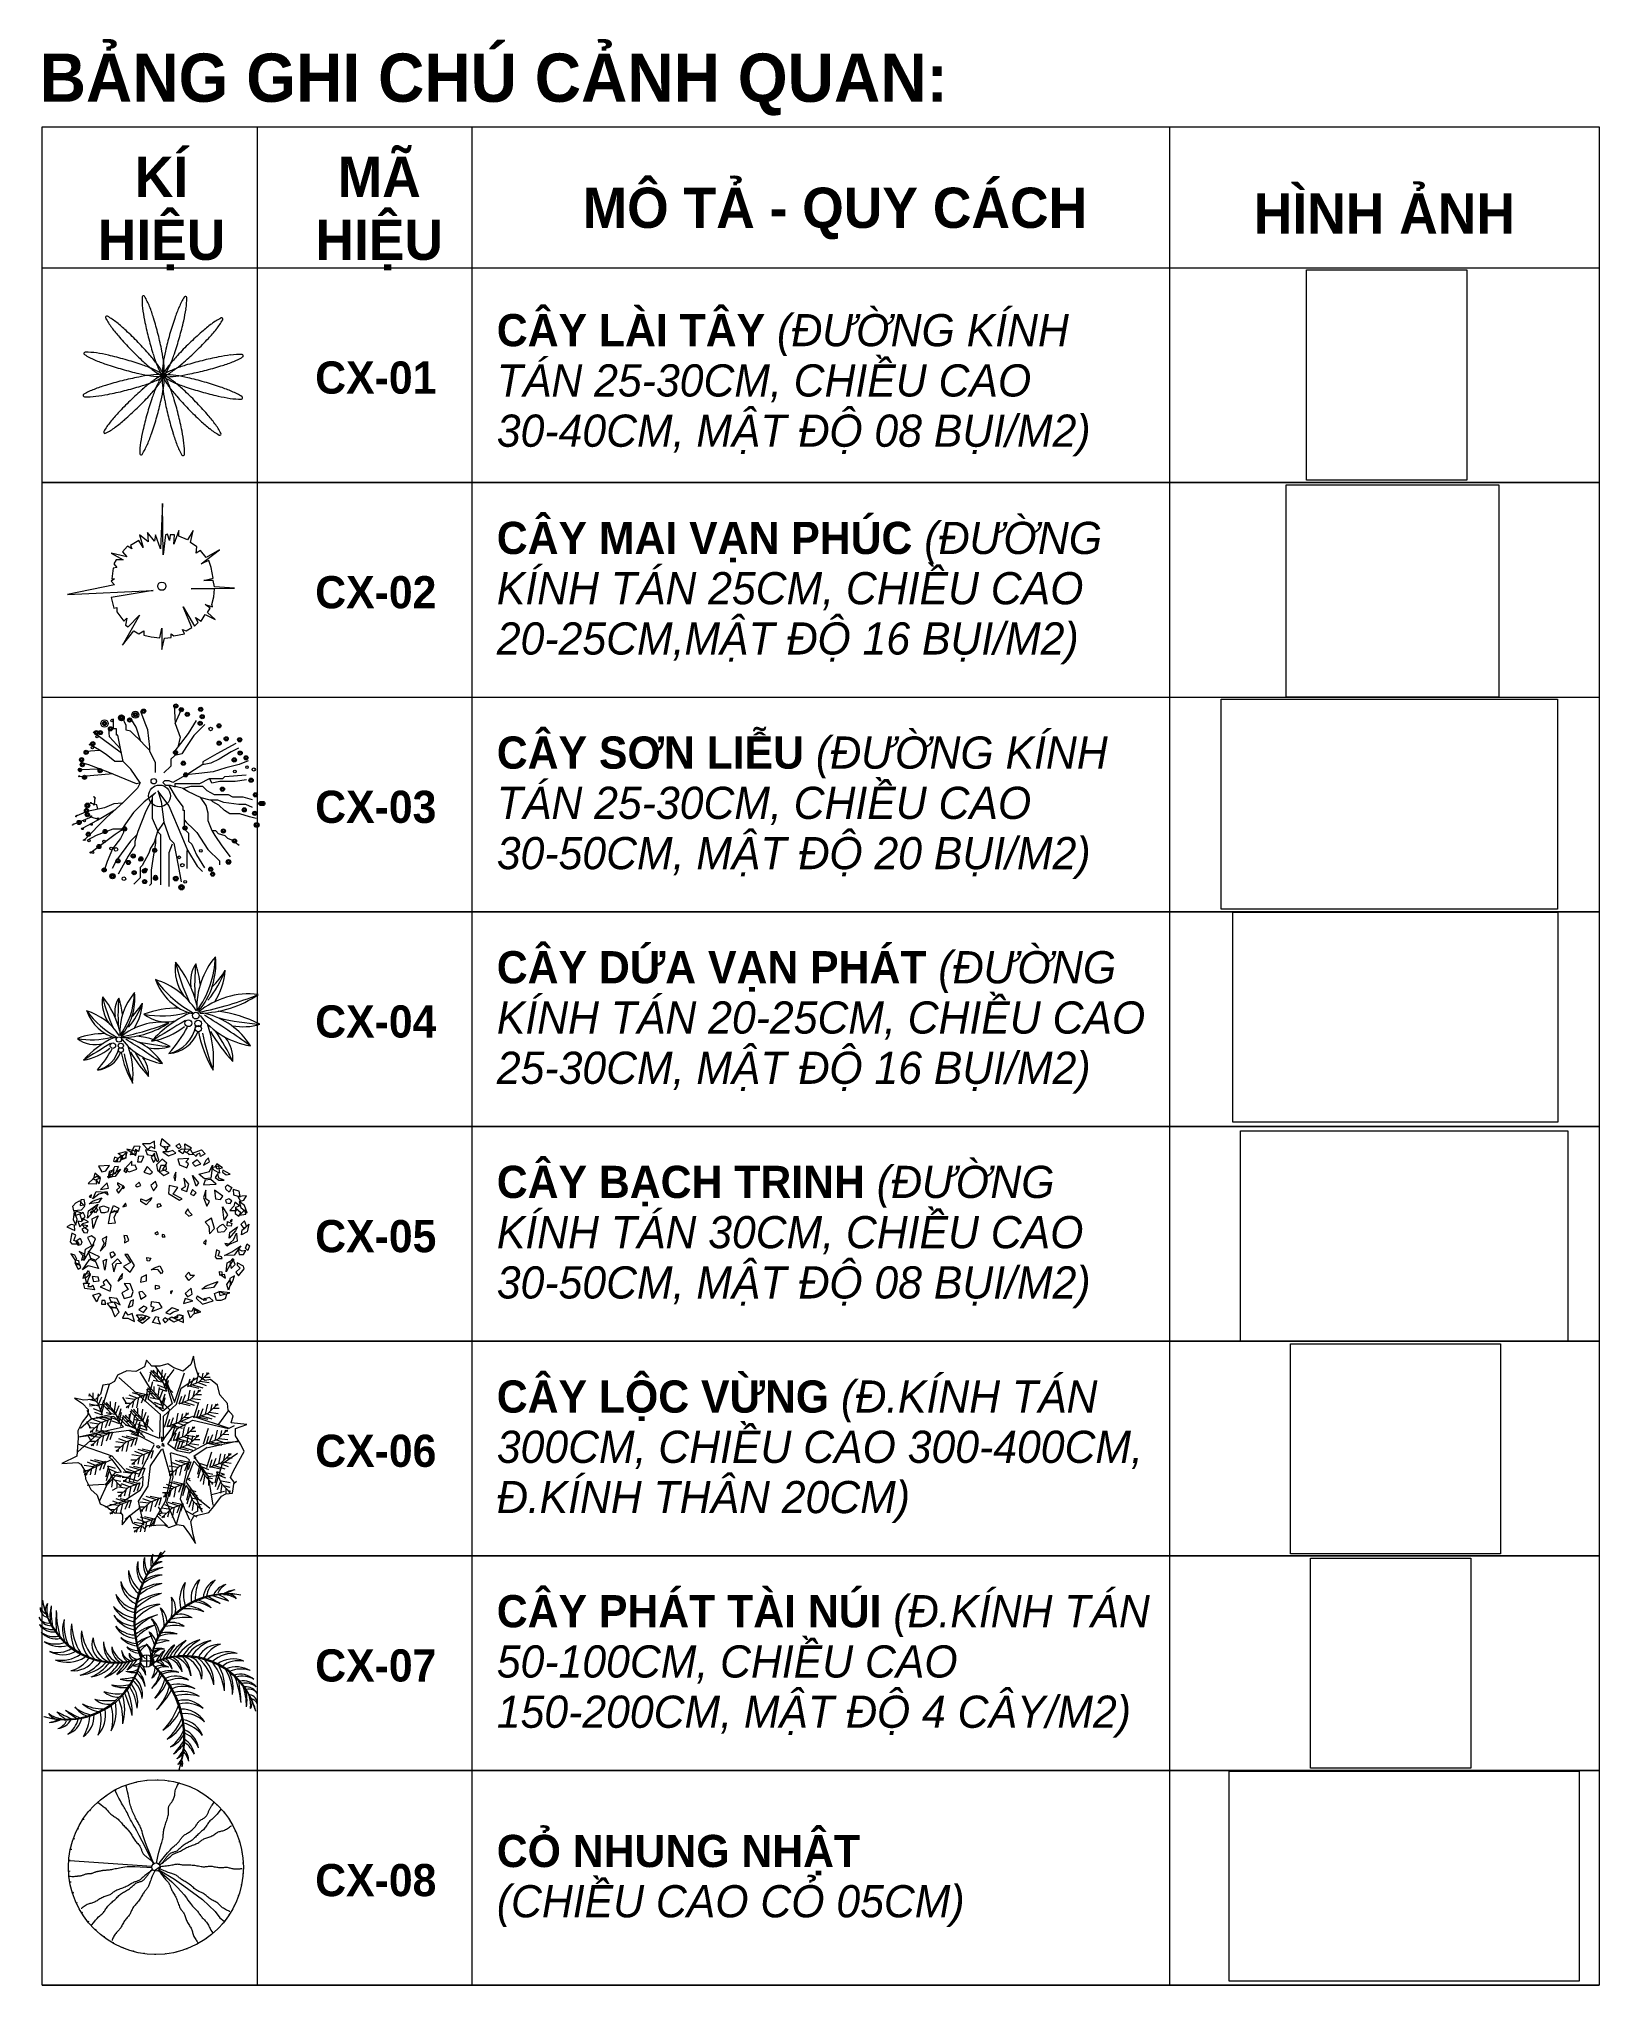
# Model space of a CAD drawing. Header units: millimetres. Extents: x 5357 to 259384, y -16348 to 109893.
# Drawn here: x 196796 to 225858, y 3292 to 39558 of the extents above; entities that cross this region are included whole.
import ezdxf

# ---------------------------------------------------------------- set-up
doc = ezdxf.new("R2010")
doc.units = ezdxf.units.MM
doc.linetypes.add('Dash_2_', pattern=[6.35, 3.175, -3.175])
for name, color, linetype, lineweight in [('0-3', 7, 'Continuous', 9), ('0-4', 94, 'Continuous', 9), ('A-DETL-THIN', 151, 'Continuous', 9), ('CAY BACH TRINH_dwg-1', 7, 'Continuous', 9), ('CAY DUA VAN PHAT_dwg-1', 7, 'Continuous', 9), ('CAY DUC SOC_dwg-1', 7, 'Continuous', 9), ('CAY GIANG HUONG_dwg-1', 7, 'Continuous', 9), ('CAY LAI TAY_dwg-1', 7, 'Continuous', 9), ('CAY PHAT TAI NUI_dwg-1', 7, 'Continuous', 9), ('CAY SON LIEU_dwg-1', 7, 'Continuous', 9), ('CÂY BÚN', 7, 'Continuous', 9), ('G-ANNO-REFR', 1, 'Dash_2_', 9), ('G-ANNO-TEXT-1', 7, 'Continuous', 9), ('ke bong', 7, 'Continuous', 9), ('KIEU HUNG', 7, 'Continuous', 9), ('L-PLNT', 71, 'Continuous', 9), ('lai nhat', 7, 'Continuous', 9), ('MANG CUT', 7, 'Continuous', 9), ('tree', 7, 'Continuous', 9)]:
    doc.layers.add(name, color=color, linetype=linetype, lineweight=lineweight)
doc.styles.add('Arial_4', font='arial_0.ttf', dxfattribs={"height": 0.039375})
doc.styles.add('Arial_5', font='arial_0.ttf', dxfattribs={"height": 0.0315})
doc.styles.add('Arial_B', font='arialbd_0.ttf', dxfattribs={"width": 0.95, "height": 750})
doc.styles.add('Arial_B_1', font='arialbd_0.ttf', dxfattribs={"width": 0.95, "height": 900})
doc.styles.add('Arial_B_2', font='arialbd_0.ttf', dxfattribs={"width": 0.95, "height": 600})
picture_1 = doc.add_image_def('image1.jpg', size_in_pixel=(660, 412))
picture_2 = doc.add_image_def('image2.jpg', size_in_pixel=(433, 568))
picture_3 = doc.add_image_def('image3.jpg', size_in_pixel=(414, 542))
picture_4 = doc.add_image_def('image4.jpg', size_in_pixel=(509, 329))
picture_5 = doc.add_image_def('image5.jpg', size_in_pixel=(640, 640))
picture_6 = doc.add_image_def('image6.jpg', size_in_pixel=(511, 307))
picture_7 = doc.add_image_def('image7.jpg', size_in_pixel=(659, 423))
picture_8 = doc.add_image_def('image8.jpg', size_in_pixel=(600, 600))

msp = doc.modelspace()

# ---------------------------------------------------------------- texts
at = {"layer": 'G-ANNO-TEXT-1', "line_spacing_factor": 0.936439}
for s, insert, char_height, width, attachment_point, style in [('\\pt3420,6840,10260,13680,17100,20520,23940,27360,30780,34200,37620,41040,44460,47880,51300,54720,58140,61560,64980,68400,71820,75240,78660,82080,85500,88920,92340,95760,99180,1.02600E+005,1.06020E+005,1.09440E+005;BẢNG GHI CHÚ CẢNH QUAN:', (196809.6, 38707.3), 900, 24883.35, 4, 'Arial_B_1'), ('\\pt3420,6840,10260,13680,17100,20520,23940,27360,30780,34200,37620,41040,44460,47880,51300,54720,58140,61560,64980,68400,71820,75240,78660,82080,85500,88920,92340,95760,99180,1.02600E+005,1.06020E+005,1.09440E+005;KÍ\\PHIỆU', (199080.2, 36304.2), 750, 2659.05, 5, 'Arial_B'), ('\\pt3420,6840,10260,13680,17100,20520,23940,27360,30780,34200,37620,41040,44460,47880,51300,54720,58140,61560,64980,68400,71820,75240,78660,82080,85500,88920,92340,95760,99180,1.02600E+005,1.06020E+005,1.09440E+005;MÃ\\PHIỆU', (203134.7, 36304.2), 750, 2904.15, 5, 'Arial_B'), ('\\pt3420,6840,10260,13680,17100,20520,23940,27360,30780,34200,37620,41040,44460,47880,51300,54720,58140,61560,64980,68400,71820,75240,78660,82080,85500,88920,92340,95760,99180,1.02600E+005,1.06020E+005,1.09440E+005;MÔ TẢ - QUY CÁCH', (211623.1, 36304.2), 750, 10066.2, 5, 'Arial_B'), ('\\pt3420,6840,10260,13680,17100,20520,23940,27360,30780,34200,37620,41040,44460,47880,51300,54720,58140,61560,64980,68400,71820,75240,78660,82080,85500,88920,92340,95760,99180,1.02600E+005,1.06020E+005,1.09440E+005;HÌNH ẢNH', (221858.6, 36304.2), 750, 7087.95, 5, 'Arial_B'), ('\\pt3420,6840,10260,13680,17100,20520,23940,27360,30780,34200,37620,41040,44460,47880,51300,54720,58140,61560,64980,68400,71820,75240,78660,82080,85500,88920,92340,95760,99180,1.02600E+005,1.06020E+005,1.09440E+005;CÂY LÀI TÂY {\\fArial|b0|i1|c0|p34;(ĐƯỜNG KÍNH TÁN 25-30CM, CHIỀU CAO 30-40CM, MẬT ĐỘ 08 BỤI/M2)}', (205325.3, 33104.2), 600, 11536.8, 4, 'Arial_B_2'), ('\\pt3420,6840,10260,13680,17100,20520,23940,27360,30780,34200,37620,41040,44460,47880,51300,54720,58140,61560,64980,68400,71820,75240,78660,82080,85500,88920,92340,95760,99180,1.02600E+005,1.06020E+005,1.09440E+005;CX-01', (203071, 33243.9), 600, 5110.05, 5, 'Arial_B_2'), ('\\pt3420,6840,10260,13680,17100,20520,23940,27360,30780,34200,37620,41040,44460,47880,51300,54720,58140,61560,64980,68400,71820,75240,78660,82080,85500,88920,92340,95760,99180,1.02600E+005,1.06020E+005,1.09440E+005;CÂY MAI VẠN PHÚC {\\fArial|b0|i1|c0|p34;(ĐƯỜNG KÍNH TÁN 25CM, CHIỀU CAO 20-25CM,MẬT ĐỘ 16 BỤI/M2)}', (205325.3, 29232.2), 600, 11989.95, 4, 'Arial_B_2'), ('\\pt3420,6840,10260,13680,17100,20520,23940,27360,30780,34200,37620,41040,44460,47880,51300,54720,58140,61560,64980,68400,71820,75240,78660,82080,85500,88920,92340,95760,99180,1.02600E+005,1.06020E+005,1.09440E+005;CX-02', (203071, 29243.9), 600, 5110.05, 5, 'Arial_B_2'), ('\\pt3420,6840,10260,13680,17100,20520,23940,27360,30780,34200,37620,41040,44460,47880,51300,54720,58140,61560,64980,68400,71820,75240,78660,82080,85500,88920,92340,95760,99180,1.02600E+005,1.06020E+005,1.09440E+005;CÂY SƠN LIỄU {\\fArial|b0|i1|c0|p34;(ĐƯỜNG KÍNH TÁN 25-30CM, CHIỀU CAO 30-50CM, MẬT ĐỘ 20 BỤI/M2)}', (205325.3, 25232.2), 600, 12103.95, 4, 'Arial_B_2'), ('\\pt3420,6840,10260,13680,17100,20520,23940,27360,30780,34200,37620,41040,44460,47880,51300,54720,58140,61560,64980,68400,71820,75240,78660,82080,85500,88920,92340,95760,99180,1.02600E+005,1.06020E+005,1.09440E+005;CX-03', (203071, 25243.9), 600, 5110.05, 5, 'Arial_B_2'), ('\\pt3420,6840,10260,13680,17100,20520,23940,27360,30780,34200,37620,41040,44460,47880,51300,54720,58140,61560,64980,68400,71820,75240,78660,82080,85500,88920,92340,95760,99180,1.02600E+005,1.06020E+005,1.09440E+005;CÂY DỨA VẠN PHÁT {\\fArial|b0|i1|c0|p34;(ĐƯỜNG KÍNH TÁN 20-25CM, CHIỀU CAO 25-30CM, MẬT ĐỘ 16 BỤI/M2)}', (205325.3, 21232.2), 600, 12460.2, 4, 'Arial_B_2'), ('\\pt3420,6840,10260,13680,17100,20520,23940,27360,30780,34200,37620,41040,44460,47880,51300,54720,58140,61560,64980,68400,71820,75240,78660,82080,85500,88920,92340,95760,99180,1.02600E+005,1.06020E+005,1.09440E+005;CX-04', (203071, 21243.9), 600, 5110.05, 5, 'Arial_B_2'), ('\\pt3420,6840,10260,13680,17100,20520,23940,27360,30780,34200,37620,41040,44460,47880,51300,54720,58140,61560,64980,68400,71820,75240,78660,82080,85500,88920,92340,95760,99180,1.02600E+005,1.06020E+005,1.09440E+005;CÂY BẠCH TRINH {\\fArial|b0|i1|c0|p34;(ĐƯỜNG KÍNH TÁN 30CM, CHIỀU CAO 30-50CM, MẬT ĐỘ 08 BỤI/M2)}', (205325.3, 17232.2), 600, 12160.95, 4, 'Arial_B_2'), ('\\pt3420,6840,10260,13680,17100,20520,23940,27360,30780,34200,37620,41040,44460,47880,51300,54720,58140,61560,64980,68400,71820,75240,78660,82080,85500,88920,92340,95760,99180,1.02600E+005,1.06020E+005,1.09440E+005;CX-05', (203071, 17243.9), 600, 5110.05, 5, 'Arial_B_2'), ('\\pt3420,6840,10260,13680,17100,20520,23940,27360,30780,34200,37620,41040,44460,47880,51300,54720,58140,61560,64980,68400,71820,75240,78660,82080,85500,88920,92340,95760,99180,1.02600E+005,1.06020E+005,1.09440E+005;CÂY LỘC VỪNG {\\fArial|b0|i1|c0|p34;(Đ.KÍNH TÁN 300CM, CHIỀU CAO 300-400CM, Đ.KÍNH THÂN 20CM)}', (205325.3, 13232.2), 600, 12611.25, 4, 'Arial_B_2'), ('\\pt3420,6840,10260,13680,17100,20520,23940,27360,30780,34200,37620,41040,44460,47880,51300,54720,58140,61560,64980,68400,71820,75240,78660,82080,85500,88920,92340,95760,99180,1.02600E+005,1.06020E+005,1.09440E+005;CX-06', (203071, 13243.9), 600, 5110.05, 5, 'Arial_B_2'), ('\\pt3420,6840,10260,13680,17100,20520,23940,27360,30780,34200,37620,41040,44460,47880,51300,54720,58140,61560,64980,68400,71820,75240,78660,82080,85500,88920,92340,95760,99180,1.02600E+005,1.06020E+005,1.09440E+005;CÂY PHÁT TÀI NÚI {\\fArial|b0|i1|c0|p34;(Đ.KÍNH TÁN 50-100CM, CHIỀU CAO 150-200CM, MẬT ĐỘ 4 CÂY/M2)}', (205325.3, 9232.2), 600, 12349.05, 4, 'Arial_B_2'), ('\\pt3420,6840,10260,13680,17100,20520,23940,27360,30780,34200,37620,41040,44460,47880,51300,54720,58140,61560,64980,68400,71820,75240,78660,82080,85500,88920,92340,95760,99180,1.02600E+005,1.06020E+005,1.09440E+005;CX-07', (203071, 9243.9), 600, 5110.05, 5, 'Arial_B_2'), ('\\pt3420,6840,10260,13680,17100,20520,23940,27360,30780,34200,37620,41040,44460,47880,51300,54720,58140,61560,64980,68400,71820,75240,78660,82080,85500,88920,92340,95760,99180,1.02600E+005,1.06020E+005,1.09440E+005;CỎ NHUNG NHẬT\\P{\\fArial|b0|i1|c0|p34;(CHIỀU CAO CỎ 05CM)}', (205325.3, 5232.2), 600, 10576.35, 4, 'Arial_B_2'), ('\\pt3420,6840,10260,13680,17100,20520,23940,27360,30780,34200,37620,41040,44460,47880,51300,54720,58140,61560,64980,68400,71820,75240,78660,82080,85500,88920,92340,95760,99180,1.02600E+005,1.06020E+005,1.09440E+005;CX-08', (203071, 5243.9), 600, 5110.05, 5, 'Arial_B_2')]:
    msp.add_mtext(s, dxfattribs=dict(at, insert=insert, char_height=char_height, width=width, attachment_point=attachment_point, style=style))

# ---------------------------------------------------------------- blocks, each defined once
blk = doc.blocks.new('CAY BACH TRINH_dwg-2202153-CẢNH QUAN_GHI CHÚ KỸ THUẬT')
at = {"layer": 'lai nhat', "flags": 128}
for points in [[(4828, 18752), (4846, 18827), (4659, 18870)], [(4727, 18766), (4800, 18928), (4901, 18923), (4874, 18826), (4823, 18863), (4800, 18804), (4819, 18770)], [(4948, 18968), (5056, 18855), (5104, 18918), (5182, 18880), (5173, 19018), (5085, 18968)], [(5312, 19063), (5280, 18943), (5348, 18905), (5465, 18930)], [(5426, 18902), (5345, 18916), (5391, 18836)], [(5640, 18968), (5572, 18930), (5621, 18880), (5670, 18905)], [(5838, 18868), (5895, 18767), (5825, 18761), (5814, 18781), (5728, 18827), (5704, 18783), (5624, 18839), (5688, 18876)], [(5728, 18830), (5748, 18868), (5738, 18968), (5865, 18893), (5777, 18805)], [(4131, 18553), (4193, 18445), (4268, 18467), (4333, 18567)], [(4539, 18496), (4439, 18357), (4296, 18353), (4405, 18409)], [(4316, 18391), (4445, 18414), (4506, 18546), (4430, 18540), (4392, 18467)], [(4431, 18718), (4409, 18643), (4479, 18642), (4496, 18694)], [(4435, 18635), (4536, 18638), (4586, 18753), (4508, 18709)], [(4590, 18683), (4577, 18723), (4500, 18787), (4642, 18823), (4642, 18699)], [(4657, 18818), (4633, 18707), (4547, 18661), (4559, 18734), (4599, 18759)], [(4608, 18460), (4634, 18525), (4671, 18494), (4645, 18429)], [(4749, 18647), (4613, 18494), (4705, 18444), (4845, 18496), (4813, 18570), (4752, 18562)], [(4877, 18740), (4859, 18634), (4929, 18633), (4978, 18735)], [(5036, 18543), (4978, 18443), (5085, 18405), (5134, 18443)], [(5222, 18642), (5257, 18666), (5206, 18820), (5004, 18856), (5036, 18769), (5165, 18743)], [(5173, 18793), (5114, 18718), (5153, 18618), (5192, 18668)], [(5319, 18680), (5211, 18580), (5231, 18480), (5348, 18380), (5445, 18430), (5328, 18493), (5406, 18605)], [(5255, 18455), (5397, 18493), (5392, 18567), (5291, 18564)], [(5328, 18818), (5436, 18743), (5572, 18793), (5514, 18843), (5436, 18818)], [(5816, 18693), (5611, 18680), (5640, 18580), (5777, 18518), (5806, 18593), (5757, 18630)], [(5884, 18793), (6050, 18855), (6118, 18780), (6030, 18730), (6021, 18793), (5962, 18768), (5952, 18730)], [(5972, 18668), (5884, 18605), (5933, 18555), (6040, 18593)], [(6001, 18405), (6196, 18455), (6255, 18568), (6225, 18330), (6108, 18318)], [(6177, 18705), (6128, 18655), (6089, 18568), (6196, 18630)], [(6369, 18559), (6385, 18423), (6290, 18473), (6242, 18527)], [(6333, 18593), (6303, 18543), (6342, 18505), (6440, 18518)], [(3941, 18228), (4097, 18225), (4087, 18303), (4169, 18332), (4065, 18422), (4038, 18325)], [(4141, 18225), (4170, 18322), (4101, 18359), (4023, 18315), (4089, 18294)], [(4295, 18243), (4168, 18118), (4315, 18143)], [(4309, 18334), (4390, 18362), (4422, 18486), (4327, 18451)], [(4465, 18106), (4506, 18050), (4587, 18154), (4581, 18191), (4484, 18242), (4484, 18208), (4530, 18162)], [(4588, 18193), (4588, 18131), (4617, 18156)], [(4890, 18255), (4822, 18193), (4851, 18168), (4919, 18193)], [(5192, 18268), (5104, 18193), (5153, 18093), (5221, 18181)], [(5445, 18193), (5436, 18043), (5640, 17918), (5689, 17943), (5523, 18031), (5611, 18156)], [(5572, 18443), (5533, 18355), (5562, 18280), (5572, 18355)], [(5718, 18330), (5748, 18168), (5670, 18118), (5777, 18081), (5816, 18218)], [(5952, 18181), (5884, 18380), (5991, 18243)], [(6118, 18293), (6089, 18206), (6323, 18218), (6225, 18305)], [(6352, 18418), (6303, 18343), (6372, 18293), (6469, 18293), (6372, 18330)], [(6449, 18480), (6440, 18443), (6508, 18393), (6586, 18405)], [(6566, 18068), (6508, 18118), (6498, 18168), (6537, 18206), (6615, 18156)], [(3710, 17868), (3779, 17906), (3876, 17806), (3808, 17731), (3671, 17718), (3652, 17806)], [(3881, 17839), (3865, 17932), (3804, 17922), (3792, 17816)], [(3925, 17581), (3944, 17718), (4120, 17843), (4081, 17756)], [(4003, 18018), (3954, 17981), (3993, 17968)], [(4196, 17965), (4131, 17875), (3960, 17852), (4021, 17900)], [(4022, 17750), (4054, 17790), (4117, 17742), (4073, 17681)], [(4026, 17946), (4088, 18083), (4278, 18067), (4136, 18029)], [(4240, 17681), (4178, 17680), (4147, 17788), (4223, 17815), (4324, 17773), (4305, 17704)], [(4312, 18017), (4296, 18070), (4241, 18066)], [(4363, 17681), (4412, 17818), (4510, 17768), (4480, 17681), (4432, 17718)], [(4584, 17792), (4651, 17813), (4634, 17865)], [(5085, 17906), (5017, 17831), (4919, 17893), (4919, 17943), (5017, 17906), (5124, 17968)], [(5231, 17843), (5270, 17856), (5299, 17806), (5231, 17781)], [(5884, 18118), (5845, 18031), (5904, 18006), (5952, 18056)], [(6128, 18106), (6089, 17968), (6147, 17806), (6196, 17893), (6128, 17943)], [(6294, 18106), (6313, 17943), (6401, 17931), (6449, 17993)], [(6440, 17793), (6537, 17643), (6469, 17543), (6459, 17643)], [(6615, 17906), (6557, 17943), (6498, 17918), (6508, 17868), (6586, 17856)], [(6575, 17728), (6699, 17725), (6691, 17788), (6757, 17811), (6673, 17883), (6652, 17805)], [(6645, 18017), (6768, 17980), (6749, 18089), (6642, 18117)], [(6727, 17987), (6776, 17901), (6836, 17918), (6888, 17999)], [(6752, 17893), (6781, 17781), (6898, 17681), (6849, 17818)], [(3687, 17354), (3683, 17454), (3622, 17467), (3538, 17420)], [(3709, 17450), (3735, 17563), (3679, 17706), (3657, 17561)], [(3687, 17635), (3823, 17676), (3710, 17713)], [(3942, 17513), (3834, 17574), (3811, 17515), (3743, 17525), (3783, 17422), (3838, 17481)], [(3827, 17528), (3883, 17612), (3846, 17688), (3782, 17651)], [(3827, 17456), (3876, 17406), (3935, 17443)], [(3977, 17685), (4026, 17693), (4003, 17716)], [(4031, 17392), (4015, 17570), (4122, 17627), (4084, 17534)], [(4450, 17496), (4425, 17594), (4480, 17720), (4347, 17677), (4311, 17484)], [(5796, 17756), (5748, 17681), (5816, 17618), (5874, 17643), (5826, 17693)], [(6118, 17506), (6186, 17431), (6196, 17293), (6294, 17393), (6235, 17581)], [(6390, 17439), (6445, 17469), (6523, 17389), (6468, 17329), (6359, 17319), (6343, 17389)], [(6615, 17481), (6605, 17431), (6527, 17443), (6537, 17518)], [(6562, 17210), (6577, 17319), (6718, 17419), (6686, 17349)], [(6624, 17559), (6585, 17529), (6616, 17519)], [(6683, 17768), (6674, 17668), (6742, 17618), (6781, 17681)], [(6858, 17739), (6757, 17639), (6873, 17659)], [(6781, 17468), (6839, 17393), (6888, 17431), (6849, 17531)], [(6929, 17470), (6899, 17331), (6792, 17274), (6807, 17365), (6856, 17396)], [(3710, 17268), (3632, 17306), (3603, 17143), (3632, 17106), (3769, 17106), (3749, 17143), (3671, 17168)], [(3790, 17208), (3819, 17137), (3804, 17088), (3752, 17073), (3706, 17154)], [(3823, 17375), (3857, 17314), (3921, 17309), (3936, 17358), (3873, 17405)], [(3857, 16793), (3886, 17006), (4042, 17093), (3954, 16968)], [(4014, 17048), (4073, 17200), (4001, 17252), (3929, 17220)], [(4161, 16970), (4259, 17073), (4284, 17244), (4200, 17190), (4237, 17114)], [(4617, 17124), (4695, 17168), (4664, 17255), (4601, 17260), (4621, 17193)], [(5231, 17331), (5182, 17306), (5211, 17281), (5250, 17293)], [(5316, 17235), (5370, 17235), (5356, 17270), (5316, 17278)], [(6138, 17181), (6089, 17131), (6128, 17093)], [(6782, 17067), (6657, 16893), (6478, 16889), (6614, 16958)], [(6484, 17110), (6523, 17070), (6569, 17100)], [(6703, 17306), (6713, 17156), (6537, 17081), (6644, 17181)], [(6868, 17022), (6900, 17104), (6946, 17065), (6914, 16983)], [(3701, 16789), (3727, 16818), (3690, 16894), (3615, 16919)], [(3752, 16635), (3801, 16665), (3784, 16717), (3692, 16751)], [(3759, 16793), (3769, 16706), (3710, 16718), (3701, 16806)], [(3816, 16799), (3894, 16842), (3857, 16918), (3771, 16964), (3840, 16885)], [(4132, 16646), (3937, 16693), (3832, 16621), (3969, 16817), (4078, 16773)], [(4081, 16800), (4148, 16863), (3936, 16962), (3981, 16839)], [(4281, 16822), (4247, 16613), (4217, 16785)], [(4370, 16845), (4445, 16904), (4405, 16953), (4339, 16932)], [(4417, 16580), (4467, 16737), (4560, 16745), (4482, 16828), (4384, 16725)], [(4723, 16574), (4802, 16701), (4679, 16908), (4624, 16908), (4730, 16754), (4594, 16684)], [(5076, 16782), (5036, 16790), (5033, 16848), (5105, 16838)], [(5176, 16659), (5271, 16693), (5328, 16592), (5305, 16548), (5236, 16627), (5112, 16622)], [(6390, 16960), (6328, 16990), (6304, 16860), (6328, 16830), (6437, 16830), (6421, 16860), (6359, 16880)], [(6507, 16580), (6530, 16750), (6655, 16820), (6585, 16720)], [(6635, 16831), (6576, 16768), (6605, 16643), (6674, 16718)], [(6689, 16579), (6740, 16510), (6842, 16640), (6834, 16686), (6713, 16750), (6713, 16708), (6770, 16649)], [(6732, 17006), (6752, 16906), (6830, 16906), (6878, 16981), (6810, 16968)], [(3837, 16463), (3903, 16484), (3979, 16543), (3855, 16538)], [(4054, 16249), (3879, 16271), (3854, 16369), (3954, 16372), (3934, 16312), (3997, 16307), (4023, 16336)], [(3915, 16368), (3876, 16506), (3944, 16606), (3974, 16518), (3944, 16468)], [(4035, 16400), (4142, 16414), (4122, 16481), (4010, 16498)], [(4162, 16305), (4348, 16220), (4369, 16322), (4278, 16441), (4217, 16389), (4242, 16333)], [(4494, 16412), (4569, 16471), (4578, 16551), (4535, 16489)], [(4607, 16083), (4748, 16122), (4778, 16219), (4721, 16362), (4612, 16364), (4686, 16254), (4564, 16191)], [(4912, 16389), (5024, 16414), (5028, 16525), (4927, 16480)], [(5185, 16258), (5274, 16282), (5260, 16317), (5188, 16327)], [(5919, 16520), (5811, 16422), (5749, 16511), (5815, 16575), (5841, 16519)], [(6353, 16403), (6272, 16291), (6058, 16263), (6134, 16322)], [(6429, 16580), (6437, 16510), (6390, 16520), (6382, 16590)], [(6498, 16468), (6478, 16535), (6409, 16530)], [(6554, 16240), (6523, 16350), (6577, 16430), (6601, 16360), (6577, 16320)], [(6664, 16506), (6576, 16456), (6586, 16331), (6635, 16406)], [(4175, 16142), (4140, 16118), (4102, 16025), (4025, 16151), (4143, 16187)], [(4188, 15980), (4266, 15981), (4246, 16048), (4191, 16049)], [(4422, 16019), (4295, 15994), (4363, 15906), (4471, 15931)], [(4534, 15967), (4474, 16083), (4330, 16103), (4358, 16031), (4439, 16017)], [(4683, 15916), (4770, 15955), (4782, 16061), (4725, 16035)], [(4921, 16073), (5019, 16134), (4942, 16217), (4882, 16207)], [(5126, 15846), (5318, 15918), (5260, 16005), (5111, 16025), (5105, 15945), (5163, 15923)], [(5481, 16172), (5510, 16227), (5473, 16219)], [(5716, 15991), (5886, 16042), (5746, 16089)], [(5855, 16281), (5748, 16181), (5787, 16119), (5874, 16169)], [(5972, 16131), (5952, 16094), (6069, 15981), (6264, 16044), (6196, 16106), (6069, 16069)], [(6080, 16053), (6140, 16064), (6112, 16093)], [(6408, 16049), (6331, 16048), (6291, 16182), (6386, 16216), (6513, 16163), (6489, 16077)], [(6372, 16218), (6391, 16144), (6576, 16193)], [(4434, 15742), (4518, 15833), (4476, 15898), (4361, 15931)], [(4800, 15656), (4758, 15806), (4685, 15773), (4634, 15843), (4578, 15717), (4679, 15720)], [(4919, 15669), (4841, 15781), (4948, 15781), (5017, 15756)], [(5090, 15731), (4950, 15622), (4862, 15674), (4932, 15747), (4959, 15690), (5008, 15732), (5006, 15770)], [(4969, 15824), (5035, 15910), (4973, 15943), (4882, 15876)], [(5250, 15741), (5242, 15699), (5281, 15606), (5138, 15641), (5196, 15750)], [(5374, 15635), (5428, 15691), (5367, 15724), (5328, 15686)], [(5628, 15870), (5504, 15910), (5388, 15822), (5458, 15792), (5526, 15839)], [(5533, 15644), (5436, 15706), (5494, 15744), (5514, 15731), (5611, 15731), (5611, 15781), (5709, 15769), (5670, 15706)], [(5716, 15640), (5711, 15765), (5635, 15781), (5531, 15723)], [(6036, 15839), (5900, 15915), (5872, 15841), (5786, 15854), (5836, 15725), (5905, 15799)], [(5913, 15806), (5991, 15831), (5913, 15881)]]:
    blk.add_lwpolyline(points, close=True, dxfattribs=at)
blk = doc.blocks.new('CAY GIANG HUONG_dwg-2202033-CẢNH QUAN_GHI CHÚ KỸ THUẬT')
at = {"layer": 'CÂY BÚN'}
for p, q in [((5102, 14403), (4906, 14717)), ((5069, 14537), (5110, 14720)), ((5248, 14540), (5086, 14715)), ((5516, 14334), (5103, 14747)), ((5183, 14707), (5142, 14717)), ((5340, 14520), (5150, 14559)), ((5272, 14616), (5155, 14643)), ((5163, 14738), (5162, 14752)), ((5227, 14665), (5228, 14770)), ((5303, 14588), (5326, 14754)), ((5330, 14546), (5386, 14696)), ((5369, 14444), (5428, 14636)), ((5391, 14378), (5432, 14560)), ((5547, 14149), (5733, 14703)), ((5793, 14446), (5840, 14590)), ((5854, 14471), (5912, 14617)), ((5959, 14509), (5999, 14699)), ((5985, 14520), (6136, 14463)), ((6027, 14547), (6194, 14523)), ((6055, 14577), (6082, 14694)), ((6104, 14622), (6210, 14621)), ((6146, 14666), (6156, 14707)), ((6177, 14686), (6191, 14687)), ((3988, 14264), (3947, 14275)), ((4076, 14174), (3959, 14201)), ((3967, 14296), (3967, 14310)), ((4032, 14222), (4033, 14328)), ((4107, 14146), (4130, 14312)), ((4134, 14104), (4191, 14254)), ((4173, 14001), (4232, 14193)), ((4289, 14137), (4289, 14150)), ((4354, 14063), (4355, 14169)), ((4429, 13986), (4452, 14153)), ((4581, 14250), (4653, 14125)), ((4810, 14204), (4643, 14227)), ((4852, 14231), (4701, 14287)), ((4782, 14173), (4755, 14056)), ((4954, 14270), (4762, 14329)), ((5020, 14292), (4837, 14333)), ((4878, 14241), (4838, 14051)), ((4983, 14279), (4925, 14133)), ((5044, 14304), (4996, 14160)), ((5010, 14212), (5051, 14395)), ((5190, 14215), (5028, 14390)), ((5458, 14009), (5044, 14422)), ((5125, 14381), (5084, 14392)), ((5282, 14195), (5091, 14234)), ((5213, 14291), (5097, 14318)), ((5104, 14413), (5104, 14427)), ((5169, 14339), (5170, 14445)), ((5320, 14090), (5173, 14147)), ((5378, 14415), (5232, 14472)), ((5244, 14263), (5267, 14429)), ((5403, 14354), (5259, 14401)), ((5271, 14221), (5328, 14371)), ((5310, 14118), (5370, 14310)), ((5332, 14053), (5373, 14235)), ((5634, 14124), (5681, 14268)), ((5695, 14149), (5752, 14295)), ((5723, 14158), (5915, 14099)), ((5800, 14187), (5839, 14377)), ((5817, 14458), (6000, 14417)), ((5826, 14197), (5976, 14141)), ((5868, 14224), (6034, 14201)), ((5883, 14480), (6075, 14421)), ((5896, 14255), (5923, 14372)), ((5909, 13860), (5999, 14155)), ((5944, 14300), (6050, 14299)), ((5986, 14344), (5997, 14385)), ((6018, 14364), (6032, 14365)), ((3910, 13794), (3983, 13668)), ((4145, 14078), (3954, 14117)), ((4181, 13774), (4030, 13830)), ((4182, 13973), (4036, 14030)), ((4207, 13912), (4064, 13959)), ((4283, 13813), (4091, 13872)), ((4349, 13835), (4166, 13876)), ((4207, 13784), (4167, 13594)), ((4195, 13936), (4236, 14118)), ((4312, 13822), (4254, 13676)), ((4310, 14105), (4269, 14115)), ((4467, 13918), (4276, 13958)), ((4398, 14014), (4282, 14041)), ((4373, 13847), (4326, 13704)), ((4504, 13813), (4358, 13871)), ((4530, 13752), (4386, 13799)), ((4456, 13944), (4513, 14095)), ((4495, 13842), (4555, 14034)), ((4517, 13776), (4558, 13959)), ((4550, 13698), (4591, 13880)), ((4729, 13701), (4567, 13875)), ((4997, 13495), (4584, 13908)), ((4664, 13867), (4623, 13877)), ((4733, 14128), (4627, 14129)), ((4753, 13776), (4636, 13803)), ((4644, 13899), (4643, 13912)), ((4659, 14064), (4646, 14063)), ((4691, 14084), (4681, 14043)), ((4702, 13808), (4743, 13991)), ((4708, 13825), (4709, 13931)), ((4882, 13812), (4720, 13986)), ((5150, 13605), (4737, 14018)), ((4817, 13978), (4776, 13988)), ((4784, 13749), (4807, 13915)), ((4974, 13791), (4784, 13831)), ((4905, 13887), (4789, 13914)), ((4797, 14009), (4796, 14023)), ((4811, 13706), (4867, 13857)), ((4850, 13604), (4909, 13796)), ((4861, 13936), (4862, 14042)), ((4936, 13859), (4959, 14026)), ((4963, 13817), (5020, 13968)), ((5003, 13715), (5062, 13907)), ((5024, 13649), (5065, 13832)), ((5345, 14029), (5201, 14076)), ((5358, 13691), (5449, 13985)), ((5410, 13696), (5457, 13840)), ((5471, 13721), (5529, 13867)), ((5576, 13759), (5616, 13949)), ((5644, 13796), (5811, 13773)), ((5658, 14136), (5840, 14095)), ((5672, 13827), (5699, 13944)), ((5721, 13872), (5827, 13871)), ((5763, 13916), (5773, 13957)), ((5795, 13936), (5808, 13937)), ((5961, 13866), (6008, 14009)), ((5985, 13878), (6167, 13837)), ((6022, 13891), (6079, 14037)), ((6050, 13900), (6243, 13841)), ((6127, 13928), (6166, 14119)), ((6153, 13939), (6303, 13882)), ((6195, 13966), (6361, 13943)), ((6223, 13997), (6250, 14113)), ((6272, 14041), (6377, 14040)), ((6313, 14085), (6324, 14126)), ((6345, 14106), (6359, 14106)), ((6372, 13747), (6553, 13992)), ((3747, 13230), (4098, 13544)), ((3926, 13543), (3999, 13418)), ((4062, 13672), (3956, 13673)), ((4139, 13747), (3972, 13770)), ((4078, 13421), (3973, 13422)), ((3989, 13607), (3975, 13607)), ((4155, 13496), (3989, 13519)), ((4020, 13627), (4010, 13586)), ((4197, 13523), (4047, 13580)), ((4111, 13716), (4084, 13599)), ((4127, 13465), (4100, 13349)), ((4299, 13562), (4107, 13622)), ((4365, 13584), (4183, 13625)), ((4223, 13534), (4183, 13343)), ((4328, 13572), (4271, 13426)), ((4389, 13597), (4342, 13453)), ((4661, 13418), (4510, 13474)), ((4763, 13457), (4571, 13516)), ((4821, 13680), (4631, 13720)), ((4829, 13479), (4646, 13520)), ((4687, 13428), (4647, 13238)), ((4859, 13576), (4713, 13633)), ((4792, 13466), (4734, 13320)), ((4884, 13515), (4740, 13562)), ((4853, 13491), (4806, 13348)), ((5012, 13686), (4866, 13744)), ((4872, 13538), (4913, 13721)), ((5037, 13625), (4893, 13672)), ((5434, 13708), (5617, 13667)), ((5477, 13434), (5568, 13729)), ((5500, 13730), (5692, 13671)), ((5530, 13439), (5577, 13583)), ((5551, 13278), (5641, 13573)), ((5553, 13452), (5736, 13411)), ((5591, 13464), (5648, 13610)), ((5602, 13769), (5753, 13713)), ((5603, 13283), (5650, 13427)), ((5619, 13474), (5811, 13414)), ((5664, 13309), (5721, 13455)), ((5696, 13502), (5735, 13693)), ((5722, 13513), (5872, 13456)), ((5764, 13540), (5930, 13517)), ((5769, 13346), (5809, 13537)), ((5791, 13571), (5819, 13687)), ((5840, 13615), (5946, 13614)), ((5865, 13415), (5892, 13531)), ((5882, 13659), (5893, 13700)), ((5914, 13679), (5927, 13680)), ((5914, 13459), (6019, 13458)), ((5956, 13503), (5966, 13544)), ((5987, 13524), (6001, 13524)), ((6088, 13375), (6178, 13669)), ((6140, 13380), (6187, 13523)), ((6734, 13426), (6165, 13306)), ((6201, 13405), (6258, 13551)), ((6306, 13443), (6345, 13633)), ((6332, 13453), (6482, 13397)), ((6374, 13480), (6540, 13457)), ((6402, 13511), (6429, 13628)), ((6450, 13555), (6556, 13554)), ((6492, 13600), (6503, 13641)), ((6524, 13620), (6538, 13620)), ((4176, 13017), (3984, 13076)), ((4005, 13357), (3991, 13356)), ((4036, 13377), (4026, 13336)), ((4241, 13039), (4059, 13080)), ((4542, 13315), (4436, 13316)), ((4619, 13391), (4452, 13414)), ((4469, 13251), (4455, 13250)), ((4500, 13271), (4490, 13230)), ((4591, 13360), (4564, 13243)), ((4840, 13073), (4734, 13074)), ((4916, 13149), (4750, 13172)), ((4958, 13176), (4808, 13232)), ((4888, 13118), (4861, 13001)), ((5061, 13215), (4869, 13274)), ((5126, 13237), (4944, 13278)), ((4984, 13186), (4945, 12996)), ((5089, 13224), (5032, 13078)), ((5150, 13249), (5103, 13105)), ((5758, 13006), (5566, 13065)), ((5627, 13296), (5809, 13255)), ((5824, 13028), (5642, 13069)), ((5693, 13318), (5885, 13258)), ((5795, 13357), (5945, 13300)), ((5837, 13384), (6003, 13361)), ((6152, 12935), (6242, 13229)), ((6164, 13392), (6346, 13351)), ((6204, 12940), (6251, 13083)), ((6229, 13414), (6421, 13355)), ((6265, 12965), (6322, 13111)), ((6370, 13003), (6410, 13193)), ((6466, 13071), (6493, 13188)), ((6515, 13115), (6620, 13114)), ((6557, 13160), (6567, 13201)), ((6588, 13180), (6602, 13180)), ((3955, 12875), (3849, 12876)), ((4031, 12950), (3865, 12974)), ((3881, 12811), (3867, 12810)), ((3913, 12831), (3902, 12790)), ((4073, 12977), (3923, 13034)), ((4003, 12920), (3976, 12803)), ((4099, 12988), (4060, 12798)), ((4204, 13026), (4147, 12880)), ((4265, 13051), (4218, 12907)), ((4309, 12946), (4268, 12764)), ((4331, 12881), (4271, 12688)), ((4470, 12809), (4277, 12605)), ((4296, 12970), (4440, 12923)), ((4370, 12778), (4313, 12628)), ((4321, 12909), (4468, 12852)), ((4359, 12804), (4550, 12765)), ((4397, 12736), (4374, 12570)), ((4428, 12708), (4544, 12681)), ((4680, 12751), (4574, 12752)), ((4757, 12826), (4591, 12850)), ((4638, 12707), (4628, 12666)), ((4799, 12853), (4649, 12910)), ((4729, 12796), (4702, 12679)), ((4901, 12893), (4709, 12952)), ((4766, 13009), (4752, 13008)), ((4967, 12915), (4784, 12956)), ((4825, 12864), (4785, 12674)), ((4798, 13029), (4787, 12988)), ((4930, 12902), (4872, 12756)), ((4991, 12927), (4944, 12783)), ((5537, 12864), (5432, 12865)), ((5614, 12939), (5448, 12963)), ((5464, 12800), (5450, 12799)), ((5495, 12820), (5485, 12779)), ((5656, 12966), (5506, 13023)), ((5586, 12909), (5559, 12792)), ((5682, 12977), (5642, 12787)), ((5787, 13015), (5730, 12869)), ((5848, 13040), (5801, 12896)), ((6018, 12996), (5977, 12813)), ((6040, 12930), (5980, 12738)), ((6005, 13020), (6149, 12973)), ((6079, 12828), (6022, 12677)), ((6030, 12959), (6177, 12901)), ((6068, 12854), (6259, 12814)), ((6106, 12786), (6083, 12619)), ((6137, 12758), (6253, 12731)), ((6174, 12767), (6479, 12809)), ((6181, 12709), (6180, 12603)), ((6228, 12952), (6410, 12911)), ((6294, 12974), (6486, 12915)), ((6340, 12837), (6299, 12654)), ((6362, 12771), (6303, 12579)), ((6328, 12860), (6471, 12813)), ((6353, 12799), (6499, 12742)), ((6390, 12694), (6581, 12655)), ((6396, 13013), (6546, 12957)), ((6438, 13040), (6604, 13017)), ((4238, 12619), (3921, 12604)), ((4151, 12311), (4293, 12622)), ((4393, 12513), (4473, 12557)), ((4652, 12292), (4460, 12351)), ((4472, 12660), (4471, 12554)), ((4591, 12472), (4485, 12473)), ((4667, 12548), (4501, 12571)), ((4517, 12408), (4503, 12407)), ((4516, 12618), (4557, 12607)), ((4718, 12314), (4535, 12355)), ((4536, 12586), (4537, 12572)), ((4549, 12428), (4538, 12387)), ((4709, 12575), (4559, 12631)), ((4607, 12687), (4593, 12686)), ((4639, 12517), (4612, 12400)), ((4812, 12614), (4619, 12673)), ((4877, 12636), (4695, 12677)), ((4735, 12585), (4696, 12395)), ((4840, 12623), (4783, 12477)), ((4901, 12648), (4854, 12504)), ((5109, 12297), (4958, 12354)), ((5211, 12336), (5019, 12396)), ((5277, 12358), (5094, 12399)), ((5240, 12346), (5182, 12199)), ((5301, 12371), (5254, 12227)), ((5427, 12464), (5321, 12465)), ((5504, 12540), (5337, 12563)), ((5354, 12400), (5340, 12399)), ((5385, 12420), (5375, 12379)), ((5546, 12567), (5395, 12623)), ((5476, 12509), (5449, 12392)), ((5648, 12606), (5456, 12665)), ((5714, 12628), (5531, 12669)), ((5572, 12577), (5532, 12387)), ((5677, 12615), (5619, 12469)), ((5738, 12640), (5691, 12496)), ((5811, 12512), (5770, 12329)), ((5833, 12446), (5774, 12254)), ((5799, 12536), (5942, 12489)), ((5872, 12344), (5816, 12193)), ((5824, 12475), (5970, 12417)), ((5862, 12370), (6052, 12330)), ((6225, 12667), (6266, 12657)), ((6233, 12434), (6481, 12495)), ((6246, 12636), (6246, 12622)), ((6401, 12668), (6344, 12518)), ((6428, 12626), (6405, 12460)), ((6459, 12599), (6575, 12571)), ((6503, 12550), (6502, 12444)), ((6547, 12508), (6588, 12497)), ((6568, 12476), (6568, 12462)), ((6703, 12677), (6649, 12630)), ((4431, 12150), (4325, 12151)), ((4508, 12226), (4341, 12249)), ((4358, 12086), (4344, 12085)), ((4389, 12106), (4379, 12065)), ((4550, 12253), (4399, 12309)), ((4480, 12195), (4453, 12078)), ((4576, 12263), (4536, 12073)), ((4681, 12301), (4623, 12155)), ((4907, 12188), (4626, 11968)), ((4742, 12326), (4695, 12182)), ((5002, 11916), (4852, 11972)), ((4990, 12195), (4884, 12196)), ((5067, 12270), (4900, 12293)), ((4916, 12130), (4903, 12130)), ((5105, 11955), (4912, 12014)), ((4948, 12151), (4938, 12110)), ((5170, 11977), (4988, 12018)), ((5039, 12239), (5012, 12123)), ((5135, 12308), (5095, 12117)), ((5194, 11989), (5147, 11845)), ((5221, 12034), (5418, 11844)), ((5245, 12204), (5318, 12078)), ((5397, 12082), (5292, 12083)), ((5474, 12157), (5308, 12180)), ((5324, 12017), (5310, 12017)), ((5355, 12038), (5345, 11997)), ((5516, 12184), (5366, 12241)), ((5446, 12126), (5419, 12010)), ((5618, 12223), (5426, 12283)), ((5684, 12245), (5502, 12286)), ((5542, 12195), (5503, 12004)), ((5586, 11883), (5688, 12245)), ((5647, 12232), (5590, 12086)), ((5708, 12258), (5661, 12114)), ((5767, 12128), (5962, 12018)), ((5899, 12302), (5876, 12135)), ((5895, 12079), (5976, 12123)), ((5930, 12274), (6047, 12247)), ((5975, 12225), (5973, 12119)), ((6019, 12183), (6060, 12173)), ((6039, 12151), (6040, 12138)), ((4884, 11813), (4778, 11814)), ((4960, 11889), (4794, 11912)), ((4810, 11749), (4796, 11748)), ((4842, 11769), (4831, 11728)), ((4932, 11858), (4905, 11741)), ((5028, 11926), (4989, 11736)), ((5133, 11964), (5076, 11818))]:
    blk.add_line(p, q, dxfattribs=at)
at = {"layer": 'CÂY BÚN', "flags": 128}
for points in [[(6601, 13767), (6640, 13902), (6546, 14004), (6537, 14130), (6394, 14292), (6350, 14472), (6218, 14577), (6120, 14560), (5992, 14636), (5937, 14804), (5900, 15014), (5852, 14858), (5709, 14734), (5535, 14792), (5420, 14870), (5276, 14825), (5124, 14828), (5028, 14940), (4987, 14814), (4826, 14726), (4659, 14736), (4484, 14656), (4429, 14538), (4336, 14492), (4213, 14470), (4166, 14304), (4082, 14210), (3858, 14191), (3686, 14230), (3831, 14127), (3939, 14018), (3931, 13918), (3829, 13781), (3744, 13618), (3755, 13482), (3725, 13151), (3445, 13013), (3747, 13027), (3802, 12997), (3875, 12872), (3888, 12726), (3987, 12526), (4107, 12419), (4160, 12261), (4284, 12204), (4444, 12084), (4544, 12092), (4577, 12048), (4570, 11870), (4717, 12044), (4766, 11904), (4836, 11867), (4957, 11829), (4988, 11795), (5041, 11854), (5354, 11870), (5440, 11816), (5594, 11873), (5711, 11854), (5827, 11697), (5935, 11518), (5892, 11688), (5850, 11928), (5908, 12027), (6187, 12096), (6281, 12211), (6424, 12404), (6505, 12447), (6629, 12459), (6656, 12662), (6591, 12749), (6644, 12876), (6846, 13238), (6785, 13365), (6682, 13524), (6682, 13663), (6896, 13740)], [(5298, 13499), (5312, 13418), (5357, 13468)], [(5208, 13326), (5250, 13304), (5280, 13324), (5245, 13340)], [(5308, 13345), (5356, 13333), (5351, 13367), (5318, 13382)]]:
    blk.add_lwpolyline(points, close=True, dxfattribs=at)
for points in [[(5276, 13484), (5289, 13926), (4511, 14615)], [(5180, 14834), (5378, 14549), (5503, 14126), (5328, 13984), (5054, 14211), (5140, 14541)], [(5401, 14355), (5317, 14569), (5146, 14750)], [(5339, 13460), (5344, 13892), (5582, 14119), (5672, 14413), (5965, 14607)], [(5548, 14164), (5393, 14566), (5542, 14762)], [(5795, 14448), (6008, 14532), (6189, 14703)], [(4206, 13913), (4122, 14127), (3950, 14308)], [(5268, 13476), (4643, 13733), (4229, 14146), (4337, 14487)], [(4528, 13754), (4444, 13967), (4273, 14148)], [(5042, 14302), (4829, 14218), (4648, 14047)], [(5343, 14030), (5259, 14244), (5088, 14425)], [(5635, 14126), (5849, 14210), (6030, 14381)], [(3765, 13511), (4597, 13695), (4415, 13888), (4009, 13841), (4367, 13930)], [(3796, 13670), (4002, 13847), (3918, 14000)], [(4375, 13939), (4213, 14113), (3966, 14082)], [(4371, 13846), (4158, 13762), (3977, 13590)], [(4882, 13516), (4799, 13729), (4627, 13910)], [(5035, 13627), (4951, 13840), (4780, 14021)], [(5347, 13468), (5558, 13749), (5891, 13891), (6562, 13672), (6666, 13721)], [(5412, 13698), (5625, 13782), (5806, 13953)], [(6726, 13418), (6140, 13375), (5820, 13205), (5599, 13245), (5420, 13372), (5603, 13662), (5887, 13817), (6554, 13663)], [(5962, 13867), (6176, 13951), (6357, 14122)], [(5168, 13377), (4694, 13625), (3757, 13502)], [(4387, 13595), (4174, 13511), (3993, 13340)], [(4851, 13489), (4638, 13406), (4457, 13234)], [(4947, 13582), (4911, 13568), (4952, 13546)], [(5531, 13441), (5745, 13525), (5926, 13696)], [(5605, 13285), (5818, 13369), (5999, 13540)], [(6141, 13381), (6355, 13465), (6536, 13637)], [(5167, 13362), (4888, 12813), (4639, 12862), (4383, 13151), (3749, 13369)], [(4552, 12860), (4386, 13085), (3846, 12846)], [(4360, 13142), (4323, 13128), (4365, 13106)], [(5149, 13247), (4935, 13163), (4754, 12992)], [(4973, 11864), (4878, 12307), (5054, 12588), (5099, 12969), (5313, 13279)], [(5321, 13288), (5475, 12761), (5375, 12304), (5108, 11838)], [(5467, 13206), (5518, 12755), (5395, 12286), (5578, 11874)], [(5475, 13214), (5765, 13129), (5819, 13081), (5652, 12355), (5829, 11964)], [(5943, 13131), (5906, 13117), (5948, 13095)], [(6158, 13312), (5909, 13142), (6174, 12767), (6263, 12235)], [(6206, 12941), (6419, 13025), (6600, 13197)], [(6378, 12805), (6442, 13014), (6720, 13204)], [(4264, 13049), (4050, 12965), (3869, 12794)], [(4253, 12203), (4582, 12303), (4905, 12517), (4954, 12599), (4965, 12776), (4858, 12683), (4477, 12803)], [(4256, 12608), (4450, 12842), (4559, 12854)], [(4298, 12969), (4382, 12755), (4553, 12574)], [(4989, 12925), (4776, 12841), (4595, 12670)], [(5847, 13038), (5633, 12954), (5452, 12783)], [(6167, 12773), (5904, 13053), (5757, 12667), (5983, 12358), (6202, 12180)], [(5832, 12731), (5796, 12717), (5837, 12695)], [(6007, 13018), (6091, 12805), (6262, 12624)], [(6329, 12859), (6413, 12645), (6584, 12464)], [(4900, 12646), (4686, 12562), (4505, 12391)], [(5299, 12369), (5086, 12285), (4905, 12114)], [(5736, 12638), (5523, 12554), (5342, 12383)], [(5395, 12461), (5358, 12447), (5400, 12426)], [(6067, 12096), (5954, 12353), (5761, 12602), (5744, 12570), (5698, 12408)], [(5801, 12534), (5884, 12321), (6056, 12140)], [(4740, 12324), (4527, 12240), (4346, 12069)], [(5193, 11987), (4979, 11903), (4798, 11732)], [(5289, 12080), (5252, 12066), (5294, 12044)], [(5707, 12256), (5493, 12172), (5312, 12001)]]:
    blk.add_lwpolyline(points, dxfattribs=at)
blk = doc.blocks.new('CAY DUA VAN PHAT_dwg-2202037-CẢNH QUAN_GHI CHÚ KỸ THUẬT')
at = {"layer": '0-3'}
for centre, radius in [((5944, 21358), 62.4), ((5805, 21215), 63), ((5988, 21212), 61), ((5992, 21115), 58.6), ((4400, 20797), 50.4), ((4511, 20912), 49.9), ((4546, 20795), 48.8), ((4549, 20717), 46.9)]:
    blk.add_circle(centre, radius, dxfattribs=at)
for centre, radius, start, end in [((6403, 22227), 847, 171.2807, 217.3319), ((8905, 23093), 3419, 192.4553, 205.3067), ((4027, 21091), 1991, 13.4336, 39.4147), ((6470, 21992), 624, 147.7766, 188.9369), ((10084, 21919), 4162, 174.4112, 183.2032), ((4120, 21723), 1919, 6.6166, 18.285), ((7402, 21517), 1439, 139.4024, 182.222), ((4478, 22515), 1832, 324.1916, 358.058), ((4962, 22319), 1354, 319.7296, 5.697), ((4659, 22883), 1954, 320.6802, 339.5986), ((5245, 22934), 1445, 313.9588, 329.5669), ((5273, 22282), 1221, 326.9057, 356.2457), ((5677, 21038), 1151, 139.4024, 182.222), ((3338, 21837), 1466, 324.1916, 358.058), ((3725, 21680), 1084, 319.7296, 5.697), ((4778, 20696), 1395, 32.8088, 72.6703), ((6917, 23278), 2129, 215.9709, 241.576), ((6133, 22352), 993, 199.0692, 255.8486), ((6922, 20325), 1436, 82.645, 130.2275), ((4662, 21707), 795, 199.0692, 255.8486), ((5289, 22448), 1703, 215.9709, 241.576), ((3578, 20382), 1116, 32.8088, 72.6703), ((4878, 21607), 678, 171.2807, 217.3319), ((6880, 22299), 2736, 192.4553, 205.3067), ((2978, 20698), 1593, 13.4336, 39.4147), ((4932, 21418), 499, 147.7766, 188.9369), ((7823, 21360), 3329, 174.4112, 183.2032), ((3052, 21203), 1535, 6.6166, 18.285), ((3483, 22132), 1563, 320.6802, 339.5986), ((3952, 22172), 1156, 313.9588, 329.5669), ((3974, 21651), 977, 326.9057, 356.2457), ((5606, 19656), 1840, 89.4613, 109.9839), ((5313, 22997), 1646, 258.2106, 286.2462), ((6763, 19393), 2218, 115.2182, 137.8561), ((4601, 28156), 6880, 281.7668, 291.3553), ((5985, 23394), 1991, 271.0634, 304.2767), ((6027, 18981), 2481, 63.4093, 82.2197), ((5294, 20085), 1149, 82.645, 130.2275), ((3437, 26350), 5504, 281.7668, 291.3553), ((4544, 22540), 1593, 271.0634, 304.2767), ((5389, 21890), 651, 230.7445, 286.7036), ((36050, -29093), 58772, 121.03345, 121.75514), ((4902, 22187), 1324, 279.4235, 308.939), ((5307, 21286), 651, 282.004, 349.47), ((2880, 22820), 3358, 319.7391, 330.0623), ((5388, 21283), 636, 274.943, 339.2141), ((8367, 21545), 2423, 191.6383, 209.8274), ((7187, 22239), 1460, 217.0531, 261.0676), ((-1494, 8985), 14525, 54.408, 58.4536), ((5809, 20070), 1362, 32.2613, 76.6297), ((4287, 20535), 1988, 354.3681, 19.6563), ((9263, 22888), 3552, 210.8992, 222.2343), ((2590, 18618), 4460, 24.9673, 33.2653), ((7407, 25597), 4405, 256.4051, 266.4905), ((6822, 22180), 1030, 259.1512, 287.8197), ((4241, 19550), 1472, 89.4613, 109.9839), ((4006, 22222), 1317, 258.2106, 286.2462), ((4067, 21337), 521, 230.7445, 286.7036), ((5166, 19339), 1774, 115.2182, 137.8561), ((28596, -19450), 47017, 121.0335, 121.7551), ((3677, 21574), 1059, 279.4235, 308.939), ((4002, 20853), 520, 282.004, 349.47), ((2060, 22081), 2687, 319.7391, 330.0623), ((5505, 21616), 1168, 217.0531, 261.0676), ((-1439, 11013), 11620, 54.408, 58.4536), ((4403, 19881), 1089, 32.2613, 76.6297), ((3185, 20253), 1590, 354.3681, 19.6563), ((7166, 22135), 2841, 210.8992, 222.2343), ((1828, 18719), 3568, 24.9673, 33.2653), ((4577, 19010), 1985, 63.4093, 82.2197), ((5681, 24302), 3524, 256.4051, 266.4905), ((5213, 21569), 824, 259.1512, 287.8197), ((10817, 22032), 4856, 191.9083, 200.385), ((5978, 20543), 657, 356.3118, 36.6378), ((4066, 20851), 509, 274.943, 339.2141), ((6450, 21061), 1938, 191.6383, 209.8274), ((8409, 21450), 3885, 191.9083, 200.385), ((4538, 20259), 525, 356.3118, 36.6378)]:
    blk.add_arc(centre, radius, start, end, dxfattribs=at)
at = {"layer": '0-3', "attachment_point": 1, "line_spacing_factor": 0.941778}
for s, insert, char_height, width, style in [('10 - 8 - 1998', (5790, 21144), 0.0394, 0.373, 'Arial_4'), ('KTS.Vo nguyen Loc', (5790, 21144), 0.0394, 0.584, 'Arial_4'), ('10 - 8 - 1998', (4388, 20740), 0.0315, 0.298, 'Arial_5'), ('KTS.Vo nguyen Loc', (4388, 20740), 0.0315, 0.467, 'Arial_5')]:
    blk.add_mtext(s, dxfattribs=dict(at, insert=insert, char_height=char_height, width=width, style=style))
blk = doc.blocks.new('CAY DUC SOC_dwg-2202070-CẢNH QUAN_GHI CHÚ KỸ THUẬT')
at = {"layer": '0-3', "flags": 128}
blk.add_lwpolyline([(5376, 30319), (5336, 29947), (5323, 30903), (5283, 30053), (5190, 30319), (5177, 30199), (5044, 30359), (5057, 30186), (4897, 30319), (4964, 30079), (4884, 30212), (4725, 30119), (4751, 30053), (4671, 30106), (4578, 30000), (4658, 29907), (4365, 29973), (4592, 29854), (4459, 29854), (4419, 29774), (4472, 29707), (4405, 29694), (4379, 29495), (4432, 29495), (4365, 29455), (4432, 29388), (3554, 29202), (5150, 29282), (4365, 29149), (4419, 28950), (4472, 28963), (4472, 28883), (4605, 28711), (4658, 28764), (4631, 28631), (4685, 28604), (4897, 28817), (4578, 28259), (4791, 28525), (4884, 28471), (4977, 28525), (4977, 28445), (5110, 28418), (5271, 28397), (5310, 28578), (5310, 28179), (5363, 28392), (5483, 28405), (5483, 28471), (5536, 28432), (5735, 28471), (5696, 28551), (5762, 28525), (5868, 28591), (5709, 28976), (5922, 28618), (5988, 28684), (5935, 28777), (6041, 28711), (6121, 28830), (6307, 28737), (6161, 28870), (6214, 28950), (6121, 29016), (6254, 28976), (6241, 29016), (6281, 29163), (6294, 29309), (5855, 29309), (6666, 29322), (6294, 29349), (6267, 29468), (6095, 29468), (6267, 29508), (6228, 29707), (6188, 29840), (6041, 29774), (6387, 30040), (6134, 29893), (6028, 30026), (5948, 29973), (5962, 30093), (5842, 30172), (5895, 30398), (5789, 30226), (5629, 30292), (5629, 30398), (5536, 30146), (5549, 30319), (5469, 30319), (5456, 30212), (5416, 30332)], close=True, dxfattribs=at)
at = {"layer": '0-3'}
blk.add_circle((5311, 29360), 77.2, dxfattribs=at)
blk = doc.blocks.new('CAY LAI TAY_dwg-2202144-CẢNH QUAN_GHI CHÚ KỸ THUẬT')
at = {"layer": 'MANG CUT'}
for centre, radius, start, end in [((6219, 34697), 1276, 177.583, 187.1066), ((4969, 34749), 24.6, 104.1164, 177.583), ((8097, 34931), 3169, 187.1066, 191.2008), ((4969, 34749), 24.6, 30.6499, 104.1164), ((3892, 34111), 1276, 21.1263, 30.6499), ((2127, 33429), 3169, 17.032, 21.1263), ((8551, 33330), 3169, 157.1066, 161.2008), ((6808, 34066), 1276, 147.583, 157.1066), ((2630, 35015), 3169, 347.032, 351.1263), ((5752, 34737), 24.6, 74.1164, 147.583), ((5752, 34737), 24.6, 0.6499, 74.1164), ((4500, 34723), 1276, 351.1263, 0.6499), ((4285, 34369), 24.6, 134.1164, 207.583), ((5395, 34948), 1276, 207.583, 217.1066), ((4285, 34369), 24.6, 60.6499, 134.1164), ((3672, 33278), 1276, 51.1263, 60.6499), ((6904, 36090), 3169, 217.1066, 221.2008), ((2484, 31804), 3169, 47.032, 51.1263), ((386, 29552), 6247, 44.1164, 47.032), ((11117, 35529), 6247, 191.2008, 194.1164), ((-816, 32528), 6247, 14.1164, 17.032), ((11465, 32338), 6247, 161.2008, 164.1164), ((-369, 35706), 6247, 344.1164, 347.032), ((10172, 29401), 6247, 131.2008, 134.1164), ((8144, 31717), 3169, 127.1066, 131.2008), ((3859, 36137), 3169, 317.032, 321.1263), ((7003, 33226), 1276, 117.583, 127.1066), ((5332, 34949), 1276, 321.1263, 330.6499), ((6423, 34336), 24.6, 44.1164, 117.583), ((6423, 34336), 24.6, 330.6499, 44.1164), ((9220, 38117), 6247, 221.2008, 224.1164), ((9220, 38117), 6247, 224.1164, 227.032), ((386, 29552), 6247, 41.2008, 44.1164), ((11117, 35529), 6247, 194.1164, 197.032), ((-816, 32528), 6247, 11.2008, 14.1164), ((2203, 33126), 3169, 7.1066, 11.2008), ((8466, 33029), 3169, 167.032, 171.1263), ((11465, 32338), 6247, 164.1164, 167.032), ((-369, 35706), 6247, 341.2008, 344.1164), ((10172, 29401), 6247, 134.1164, 137.032), ((1607, 38235), 6247, 311.2008, 314.1164), ((1607, 38235), 6247, 314.1164, 317.032), ((3883, 33697), 24.6, 164.1164, 237.583), ((3883, 33697), 24.6, 90.6499, 164.1164), ((4554, 34754), 1276, 237.583, 247.1066), ((3898, 32445), 1276, 81.1263, 90.6499), ((5291, 36497), 3169, 247.1066, 251.2008), ((3606, 30576), 3169, 77.032, 81.1263), ((6283, 39411), 6247, 251.2008, 254.1164), ((2915, 27576), 6247, 74.1164, 77.032), ((6283, 39411), 6247, 254.1164, 257.032), ((2915, 27576), 6247, 71.2008, 74.1164), ((3907, 30490), 3169, 67.1066, 71.2008), ((7122, 35865), 3169, 227.032, 231.1263), ((2702, 31580), 3169, 37.1066, 41.2008), ((5934, 34392), 1276, 231.1263, 240.6499), ((4643, 32233), 1276, 57.583, 67.1066), ((8174, 34627), 3169, 197.032, 201.1263), ((6409, 33945), 1276, 201.1263, 210.6499), ((4211, 32721), 1276, 27.583, 37.1066), ((6596, 33321), 1276, 171.1263, 180.6499), ((6446, 32687), 1276, 141.1263, 150.6499), ((4081, 33360), 1276, 357.583, 7.1066), ((6000, 32212), 1276, 111.1263, 120.6499), ((4288, 33978), 1276, 327.583, 337.1066), ((4776, 34410), 1276, 297.583, 307.1066), ((7920, 31499), 3169, 137.032, 141.1263), ((2545, 34714), 3169, 337.1066, 341.2008), ((6682, 30447), 3169, 107.032, 111.1263), ((3634, 35919), 3169, 307.1066, 311.2008), ((7583, 27504), 6247, 104.1164, 107.032), ((4582, 39437), 6247, 281.2008, 284.1164), ((7583, 27504), 6247, 101.2008, 104.1164), ((4582, 39437), 6247, 284.1164, 287.032), ((6985, 30524), 3169, 97.1066, 101.2008), ((5484, 36494), 3169, 287.032, 291.1263), ((6751, 32401), 1276, 87.583, 97.1066), ((6166, 34729), 1276, 291.1263, 300.6499), ((6804, 33652), 24.6, 14.1164, 87.583), ((6804, 33652), 24.6, 300.6499, 14.1164), ((4509, 31838), 1276, 111.1263, 120.6499), ((5192, 30072), 3169, 107.032, 111.1263), ((6093, 27129), 6247, 104.1164, 107.032), ((3092, 39062), 6247, 281.2008, 284.1164), ((6093, 27129), 6247, 101.2008, 104.1164), ((3092, 39062), 6247, 284.1164, 287.032), ((9069, 28331), 6247, 131.2008, 134.1164), ((5495, 30149), 3169, 97.1066, 101.2008), ((5592, 36411), 3169, 257.032, 261.1263), ((3994, 36119), 3169, 287.032, 291.1263), ((7041, 30647), 3169, 127.1066, 131.2008), ((2756, 35067), 3169, 317.032, 321.1263), ((5261, 32027), 1276, 87.583, 97.1066), ((5300, 34541), 1276, 261.1263, 270.6499), ((5900, 32157), 1276, 117.583, 127.1066), ((8131, 31852), 3169, 157.1066, 161.2008), ((4676, 34354), 1276, 291.1263, 300.6499), ((6388, 32589), 1276, 147.583, 157.1066), ((4229, 33880), 1276, 321.1263, 330.6499), ((2210, 33537), 3169, 347.032, 351.1263), ((5320, 33266), 24.6, 44.1164, 117.583), ((5321, 33301), 24.6, 240.6499, 314.1164), ((5331, 33259), 24.6, 74.1164, 147.583), ((5332, 33307), 24.6, 210.6499, 284.1164), ((5314, 33290), 24.6, 270.6499, 344.1164), ((5314, 33277), 24.6, 14.1164, 87.583), ((6594, 33207), 1276, 177.583, 187.1066), ((5344, 33259), 24.6, 104.1164, 177.583), ((5344, 33307), 24.6, 180.6499, 254.1164), ((5314, 33277), 24.6, 300.6499, 14.1164), ((5314, 33290), 24.6, 344.1164, 57.583), ((8472, 33441), 3169, 187.1066, 191.2008), ((5355, 33265), 24.6, 134.1164, 207.583), ((5355, 33300), 24.6, 150.6499, 224.1164), ((6464, 33845), 1276, 207.583, 217.1066), ((5362, 33289), 24.6, 120.6499, 194.1164), ((5361, 33276), 24.6, 164.1164, 237.583), ((5321, 33301), 24.6, 314.1164, 27.583), ((5332, 33307), 24.6, 284.1164, 357.583), ((5361, 33276), 24.6, 90.6499, 164.1164), ((5344, 33307), 24.6, 254.1164, 327.583), ((5355, 33265), 24.6, 60.6499, 134.1164), ((5344, 33259), 24.6, 30.6499, 104.1164), ((5331, 33259), 24.6, 0.6499, 74.1164), ((5320, 33266), 24.6, 330.6499, 44.1164), ((5362, 33289), 24.6, 194.1164, 267.583), ((5355, 33300), 24.6, 224.1164, 297.583), ((4079, 33245), 1276, 351.1263, 0.6499), ((6032, 34333), 1276, 237.583, 247.1066), ((5376, 32025), 1276, 81.1263, 90.6499), ((5414, 34540), 1276, 267.583, 277.1066), ((4267, 32621), 1276, 21.1263, 30.6499), ((4741, 32174), 1276, 51.1263, 60.6499), ((7973, 34987), 3169, 217.1066, 221.2008), ((2502, 31939), 3169, 17.032, 21.1263), ((6768, 36076), 3169, 247.1066, 251.2008), ((3554, 30701), 3169, 47.032, 51.1263), ((5180, 36417), 3169, 277.1066, 281.2008), ((5084, 30155), 3169, 77.032, 81.1263), ((1456, 28449), 6247, 44.1164, 47.032), ((7760, 38990), 6247, 251.2008, 254.1164), ((4393, 27156), 6247, 74.1164, 77.032), ((4393, 27156), 6247, 71.2008, 74.1164), ((5385, 30069), 3169, 67.1066, 71.2008), ((3871, 32914), 24.6, 120.6499, 194.1164), ((3871, 32914), 24.6, 194.1164, 267.583), ((3924, 34165), 1276, 267.583, 277.1066), ((3690, 36043), 3169, 277.1066, 281.2008), ((9069, 28331), 6247, 134.1164, 137.032), ((503, 37165), 6247, 311.2008, 314.1164), ((503, 37165), 6247, 314.1164, 317.032), ((11045, 30860), 6247, 161.2008, 164.1164), ((-790, 34228), 6247, 344.1164, 347.032), ((11492, 34039), 6247, 191.2008, 194.1164), ((-441, 31038), 6247, 14.1164, 17.032), ((10289, 37014), 6247, 221.2008, 224.1164), ((10289, 37014), 6247, 224.1164, 227.032), ((1456, 28449), 6247, 41.2008, 44.1164), ((7760, 38990), 6247, 254.1164, 257.032), ((7070, 35991), 3169, 257.032, 261.1263), ((6778, 34121), 1276, 261.1263, 270.6499), ((6121, 31813), 1276, 57.583, 67.1066), ((6792, 32869), 24.6, 270.6499, 344.1164), ((6792, 32869), 24.6, 344.1164, 57.583), ((5343, 31617), 1276, 141.1263, 150.6499), ((3673, 33340), 1276, 297.583, 307.1066), ((6816, 30429), 3169, 137.032, 141.1263), ((2531, 34849), 3169, 307.1066, 311.2008), ((11045, 30860), 6247, 164.1164, 167.032), ((-790, 34228), 6247, 341.2008, 344.1164), ((11492, 34039), 6247, 194.1164, 197.032), ((-441, 31038), 6247, 11.2008, 14.1164), ((8191, 34762), 3169, 227.032, 231.1263), ((3772, 30476), 3169, 37.1066, 41.2008), ((7004, 33289), 1276, 231.1263, 240.6499), ((5281, 31618), 1276, 27.583, 37.1066), ((4252, 32231), 24.6, 150.6499, 224.1164), ((4252, 32231), 24.6, 224.1164, 297.583), ((6175, 31843), 1276, 171.1263, 180.6499), ((8045, 31551), 3169, 167.032, 171.1263), ((3867, 32500), 1276, 327.583, 337.1066), ((2124, 33236), 3169, 337.1066, 341.2008), ((8548, 33137), 3169, 197.032, 201.1263), ((6783, 32455), 1276, 201.1263, 210.6499), ((2578, 31635), 3169, 7.1066, 11.2008), ((4456, 31870), 1276, 357.583, 7.1066), ((6390, 32198), 24.6, 240.6499, 314.1164), ((6390, 32198), 24.6, 314.1164, 27.583), ((4924, 31829), 24.6, 180.6499, 254.1164), ((4924, 31829), 24.6, 254.1164, 327.583), ((5706, 31817), 24.6, 210.6499, 284.1164), ((5706, 31817), 24.6, 284.1164, 357.583)]:
    blk.add_arc(centre, radius, start, end, dxfattribs=at)
blk = doc.blocks.new('CAY PHAT TAI NUI_dwg-2202034-CẢNH QUAN_GHI CHÚ KỸ THUẬT')
at = {"layer": 'ke bong'}
for p, q in [((5025, 9446), (5025, 9215)), ((4909, 9331), (5140, 9331))]:
    blk.add_line(p, q, dxfattribs=at)
blk.add_circle((5025, 9331), 115, dxfattribs=at)
for centre, radius, start, end in [((6607, 10045), 1817, 132.6655, 202.0611), ((6699, 10034), 1889, 134.4929, 201.0725), ((5359, 11127), 392, 160.4234, 210.435), ((5522, 11227), 533, 176.5724, 207.5063), ((5452, 11167), 348, 153.5375, 193.5552), ((5488, 11235), 358, 165.8758, 197.2634), ((5384, 11062), 221, 98.9889, 134.5565), ((5402, 11240), 159, 129.8765, 177.3831), ((5321, 11192), 92.7, 72.3495, 118.8394), ((5416, 11295), 133, 150.0492, 183.9567), ((5164, 10968), 475, 173.6919, 232.0994), ((5361, 11146), 681, 190.6526, 226.6689), ((5268, 11046), 426, 160.9738, 220.018), ((5316, 11118), 455, 171.5441, 219.4959), ((5413, 10239), 698, 97.7367, 130.2132), ((5277, 10456), 476, 85.0356, 127.2973), ((5790, 9672), 1475, 108.2479, 120.279), ((5457, 10174), 908, 98.1075, 114.8799), ((5458, 10661), 537, 105.1462, 127.4691), ((5302, 10919), 260, 86.5707, 121.104), ((4899, 10683), 460, 193.1436, 257.542), ((4942, 10834), 553, 207.4653, 256.2646), ((5037, 10843), 494, 183.9122, 244.6665), ((5023, 10947), 498, 196.0518, 249.1113), ((5654, 9449), 1193, 107.2093, 133.4993), ((5375, 9724), 868, 94.8524, 127.2209), ((5550, 9785), 1017, 103.6674, 130.6694), ((5324, 10042), 732, 91.1382, 124.0248), ((6520, 9150), 1434, 79.4254, 175.9631), ((6555, 9113), 1464, 81.0545, 175.1756), ((4397, 10349), 1109, 349.3845, 8.7831), ((5199, 10292), 371, 347.8793, 37.5984), ((6213, 10466), 571, 145.2695, 196.441), ((6517, 10583), 802, 164.9316, 196.0539), ((6307, 10502), 453, 130.5291, 189.4624), ((6814, 10481), 880, 155.5161, 180.8777), ((6468, 10483), 388, 115.1104, 175.1685), ((6637, 10463), 499, 131.8546, 171.2598), ((5349, 8824), 1890, 56.3077, 64.245), ((4350, 4573), 6272, 69.406, 72.2405), ((6582, 10431), 333, 103.3982, 156.4869), ((6630, 10487), 295, 114.9497, 158.8367), ((6110, 9963), 656, 47.2245, 66.3575), ((6731, 10181), 480, 97.2797, 124.4634), ((6450, 10072), 491, 58.9885, 88.6049), ((6839, 10046), 634, 105.42, 120.9079), ((6501, 10333), 257, 38.3487, 73.8532), ((3210, 10307), 164, 173.6087, 255.3147), ((3218, 10384), 181, 199.2253, 246.7417), ((4465, 10711), 1400, 190.2203, 290.1421), ((4447, 10669), 1375, 188.6175, 290.9058), ((3352, 10272), 215, 143.1261, 181.9236), ((3738, 10287), 569, 168.36, 193.4581), ((3946, 10174), 720, 164.9542, 191.1318), ((4535, 10250), 1289, 175.0476, 192.4111), ((5645, 10089), 2307, 175.4785, 185.487), ((5305, 10290), 1960, 180.5402, 194.9077), ((4969, 10916), 801, 225.5325, 257.3267), ((4930, 10649), 605, 210.2813, 256.7926), ((4912, 10476), 576, 210.3308, 258.2326), ((4825, 10500), 517, 217.4708, 266.0439), ((5520, 9046), 1181, 104.1189, 126.9152), ((5552, 9433), 993, 106.4031, 138.081), ((5525, 9299), 940, 108.1558, 139.078), ((5271, 9718), 667, 89.9, 132.4205), ((4515, 9989), 838, 359.6532, 23.468), ((5019, 10033), 392, 2.9263, 47.5949), ((5660, 9832), 371, 54.8217, 104.5408), ((5794, 9482), 821, 68.5185, 97.1248), ((5750, 9771), 586, 53.9406, 86.7899), ((5828, 9693), 746, 57.193, 82.7939), ((5847, 9942), 540, 44.4905, 74.8429), ((5252, 7984), 2671, 64.5854, 71.0796), ((3196, 10232), 195, 206.2075, 278.3171), ((3259, 10244), 257, 202.53, 269.2067), ((3295, 10190), 318, 214.5411, 275.4551), ((3268, 10262), 344, 226.9372, 274.4317), ((3309, 10193), 407, 232.7631, 281.0044), ((3340, 10116), 371, 221.6824, 282.5793), ((4120, 9919), 658, 163.4115, 199.2714), ((4399, 10018), 915, 174.4333, 204.6254), ((4404, 9878), 787, 169.2846, 205.0198), ((4700, 10054), 1070, 181.598, 212.3759), ((4430, 9794), 621, 170.7591, 217.8247), ((4697, 9981), 884, 185.6411, 223.5203), ((4832, 10192), 437, 209.251, 267.4647), ((4844, 10363), 549, 224.3227, 265.8007), ((5312, 9248), 757, 101.5461, 130.3104), ((5521, 9125), 938, 112.642, 137.4329), ((5355, 8975), 857, 105.2804, 126.3421), ((5355, 9184), 658, 110.0896, 138.9984), ((4735, 9482), 519, 23.4136, 49.3727), ((3350, 9012), 1928, 19.23, 26.6394), ((4581, 9745), 654, 3.4409, 34.7173), ((4795, 9755), 486, 11.1959, 48.3015), ((5515, 9185), 654, 83.0252, 114.3015), ((5424, 9379), 486, 69.441, 106.5465), ((5552, 9155), 838, 78.0495, 101.8643), ((5495, 9658), 392, 53.9226, 98.5912), ((5751, 9033), 1109, 83.637, 103.0356), ((3416, 10120), 519, 235.0666, 285.6208), ((3333, 10163), 515, 245.4761, 288.9065), ((3364, 9986), 496, 253.0795, 302.6056), ((3460, 9933), 486, 240.2787, 301.8143), ((3441, 9970), 625, 259.4757, 304.2065), ((4351, 9642), 342, 158.8472, 243.0968), ((4576, 9791), 545, 182.7548, 239.8242), ((4686, 9717), 463, 183.7789, 241.043), ((4763, 9659), 540, 177.157, 219.4208), ((4812, 9710), 448, 195.2039, 241.2333), ((4704, 9582), 324, 178.1536, 236.2901), ((4888, 10069), 456, 221.0382, 264.3552), ((4861, 10166), 507, 231.3553, 266.6037), ((4849, 9546), 290, 183.2996, 229.6206), ((4811, 9583), 258, 192.0811, 252.8057), ((4892, 9769), 290, 216.7085, 267.5007), ((4865, 9866), 339, 232.7518, 269.7736), ((4818, 9456), 117, 169.3573, 249.7771), ((4872, 9546), 183, 202.0223, 262.5403), ((5066, 9356), 276, 95.894, 134.6668), ((5434, 9794), 602, 201.4489, 224.7395), ((5156, 9605), 284, 186.3094, 223.0804), ((5197, 9318), 351, 116.9691, 150.5256), ((4784, 9425), 324, 3.0252, 42.9115), ((4781, 9340), 389, 22.3429, 51.7944), ((5335, 9265), 290, 100.082, 150.8741), ((5389, 8967), 486, 105.4698, 124.689), ((5218, 9165), 274, 81.1818, 112.0501), ((5434, 9247), 339, 116.1252, 153.147), ((5323, 9229), 324, 83.4105, 123.2969), ((5256, 9176), 389, 74.5276, 103.9792), ((5735, 9074), 587, 128.9882, 154.5528), ((5772, 7809), 1928, 99.6827, 107.092), ((5331, 9204), 519, 76.9493, 102.9084), ((5886, 9138), 651, 143.0281, 161.2689), ((5972, 9054), 717, 126.2722, 154.0079), ((9280, 7020), 4556, 145.0164, 148.7416), ((6072, 9096), 688, 116.7081, 153.6869), ((6387, 8969), 969, 130.1064, 152.7587), ((6201, 9045), 705, 105.0601, 147.7387), ((6458, 8945), 896, 119.4093, 147.3895), ((6348, 9013), 709, 100.2908, 144.0247), ((6493, 9019), 742, 111.436, 147.2707), ((6398, 9180), 464, 89.3204, 151.136), ((6597, 9096), 581, 109.4272, 151.0014), ((6535, 8936), 565, 71.5751, 130.1478), ((6661, 8850), 625, 85.1523, 129.8831), ((3500, 9708), 1464, 254.7886, 348.9098), ((3531, 9668), 1434, 253.1595, 349.6972), ((3557, 9871), 565, 245.8985, 304.4712), ((3481, 9718), 581, 283.7506, 325.3247), ((3670, 9614), 464, 263.6437, 325.4594), ((3591, 9784), 742, 285.7594, 321.594), ((3736, 9776), 709, 274.6142, 318.3481), ((3633, 9854), 896, 293.7326, 321.7128), ((3879, 9730), 705, 279.3835, 322.062), ((4003, 9666), 688, 291.0314, 328.0102), ((3702, 9823), 969, 304.4297, 327.082), ((4106, 9698), 717, 300.5955, 328.3312), ((1015, 12049), 4556, 319.3398, 323.065), ((4713, 9459), 324, 257.1446, 297.031), ((4785, 9504), 389, 248.2617, 277.7133), ((4340, 9655), 587, 303.3116, 328.8762), ((4183, 9606), 651, 317.3515, 335.5923), ((4675, 9726), 486, 279.2039, 298.4231), ((4824, 9511), 274, 254.9159, 285.7842), ((4506, 8735), 507, 14.1494, 49.3978), ((4543, 8828), 456, 3.8323, 47.1493), ((4685, 8976), 339, 15.5459, 52.5677), ((4721, 9069), 290, 359.5026, 50.2948), ((3835, 7890), 1889, 341.9561, 48.5357), ((4973, 9247), 183, 5.2465, 51.9003), ((3922, 7923), 1817, 340.1287, 49.5243), ((5715, 8010), 1400, 15.8969, 115.8188), ((5729, 8054), 1375, 14.2942, 116.5824), ((4636, 9264), 658, 317.5529, 346.4616), ((4540, 9450), 857, 312.7436, 333.8053), ((4837, 9218), 351, 324.4323, 357.9888), ((4971, 9245), 276, 303.3573, 342.13), ((5052, 9317), 117, 332.5815, 32.6083), ((5316, 8958), 290, 64.1718, 114.9639), ((5195, 9130), 183, 27.699, 88.2169), ((5385, 8885), 339, 80.215, 117.2368), ((5240, 9225), 117, 355.0339, 75.4538), ((5458, 8694), 456, 68.5015, 111.8185), ((5259, 9099), 258, 17.7578, 78.4823), ((5527, 8621), 507, 78.8186, 114.0669), ((5218, 9132), 290, 8.9763, 55.2972), ((5271, 8972), 448, 20.8805, 66.9099), ((5366, 9110), 324, 3.8302, 61.9668), ((5397, 8978), 463, 9.4556, 66.7197), ((5315, 9028), 540, 2.8337, 45.0974), ((5514, 8915), 545, 8.4315, 65.5008), ((5723, 9086), 342, 344.5238, 68.7734), ((5412, 8714), 884, 11.3177, 49.1969), ((5659, 8926), 621, 356.4358, 43.5014), ((5416, 8641), 1070, 7.2747, 38.0526), ((6638, 8884), 486, 65.9553, 127.491), ((5693, 8846), 787, 354.9612, 30.6965), ((6739, 8841), 496, 78.7561, 128.2822), ((5712, 8707), 915, 0.11, 30.302), ((6700, 8702), 519, 60.7432, 111.2974), ((6787, 8667), 515, 71.1528, 114.5832), ((5980, 8833), 658, 349.0881, 24.948), ((6775, 8714), 371, 47.3591, 108.2559), ((4493, 9557), 838, 251.7836, 275.5984), ((4495, 9051), 392, 227.6568, 272.3253), ((4526, 9524), 654, 256.7593, 288.0357), ((4596, 9321), 486, 243.1751, 280.2806), ((4421, 10920), 1928, 273.4168, 280.8261), ((4707, 9485), 519, 250.6834, 276.6425), ((1984, 7623), 2861, 14.0564, 22.8618), ((3674, 8351), 1086, 358.2571, 23.9141), ((3954, 8364), 900, 5.4665, 32.5493), ((4328, 8562), 534, 347.879, 38.8732), ((4401, 8567), 549, 7.1168, 48.5948), ((4514, 8696), 437, 352.0451, 50.2588), ((4461, 9240), 938, 320.1052, 344.8961), ((4704, 9227), 757, 309.0093, 337.7736), ((4537, 9084), 940, 315.619, 346.5413), ((4425, 9310), 1181, 311.5821, 334.3785), ((5565, 8611), 437, 56.7143, 114.928), ((5633, 8454), 549, 71.7859, 113.264), ((5625, 8323), 576, 57.794, 105.6958), ((5712, 8341), 517, 64.934, 113.5071), ((5689, 8160), 605, 57.7445, 104.2558), ((5777, 7905), 801, 72.9957, 104.79), ((4837, 8347), 1960, 6.2169, 20.5843), ((6814, 8641), 407, 58.4397, 106.6811), ((4479, 8513), 2307, 1.1551, 11.1637), ((6828, 8645), 318, 40.2177, 101.1317), ((6862, 8576), 344, 52.6139, 100.1084), ((5600, 8463), 1289, 0.7243, 18.0878), ((6869, 8594), 257, 28.2066, 94.8834), ((6178, 8596), 720, 350.6309, 16.8085), ((6930, 8613), 195, 31.8841, 103.9938), ((3500, 8743), 491, 232.7226, 262.339), ((3421, 8490), 257, 212.0828, 247.5873), ((6188, 13981), 6272, 243.1401, 245.9747), ((3850, 8815), 656, 220.9587, 240.0916), ((4919, 10689), 2671, 238.3195, 244.8137), ((4730, 9864), 1890, 230.0418, 237.9791), ((4114, 8808), 540, 218.2246, 248.577), ((4159, 9052), 746, 230.9271, 256.528), ((4216, 9259), 821, 242.2526, 270.8589), ((4229, 8966), 586, 227.6747, 260.5241), ((4308, 9701), 1109, 257.3711, 276.7697), ((4311, 8896), 371, 228.5558, 278.2749), ((3693, 8327), 571, 319.0036, 10.1751), ((3377, 8243), 802, 338.6657, 9.788), ((3518, 8264), 883, 344.6764, 16.0059), ((3620, 8412), 841, 333.0371, 10.588), ((3559, 8231), 1027, 355.921, 22.071), ((3589, 8426), 1030, 344.9174, 15.2332), ((4492, 8891), 1193, 314.6726, 340.9626), ((4867, 8776), 868, 302.3156, 334.6841), ((5731, 8144), 460, 40.6068, 105.0053), ((5763, 7991), 553, 54.9285, 103.7278), ((5683, 7939), 494, 31.3755, 92.1297), ((5743, 7853), 498, 43.515, 96.5745), ((6397, 8505), 569, 354.0366, 19.1347), ((6924, 8537), 164, 359.2853, 80.9914), ((6779, 8557), 215, 328.8028, 7.6003), ((6923, 8459), 181, 24.902, 72.4184), ((3209, 8666), 480, 271.0138, 298.1976), ((3116, 8812), 634, 279.1542, 294.6421), ((3329, 8401), 333, 277.1323, 330.2211), ((3276, 8351), 295, 288.6838, 332.5709), ((3437, 8337), 388, 288.8445, 348.9026), ((3272, 8376), 499, 305.5887, 344.9939), ((3595, 8301), 453, 304.2632, 3.1965), ((3094, 8377), 880, 329.2502, 354.6118), ((4740, 8641), 1017, 311.1306, 338.1326), ((5059, 8518), 732, 298.6014, 331.488), ((5071, 8302), 698, 305.1999, 337.6764), ((5628, 7769), 475, 21.1552, 79.5627), ((5535, 7520), 681, 38.1159, 74.1321), ((5571, 7652), 426, 8.437, 67.4813), ((5562, 7566), 455, 19.0073, 66.9591), ((5291, 8171), 476, 292.4989, 334.7606), ((4475, 8630), 1475, 315.7112, 327.7422), ((5002, 8339), 908, 305.5707, 322.3431), ((5225, 7906), 537, 312.6095, 334.9323), ((5464, 7384), 358, 13.3391, 44.7266), ((5464, 7460), 348, 1.0007, 41.0185), ((5430, 7375), 533, 24.0356, 54.9695), ((5528, 7538), 392, 7.8866, 57.8982), ((5482, 7749), 260, 294.034, 328.5673), ((5476, 7585), 221, 306.4521, 342.0198), ((5592, 7498), 92.7, 279.8128, 326.3027), ((5555, 7363), 133, 357.5124, 31.4199), ((5542, 7418), 159, 337.3398, 24.8463)]:
    blk.add_arc(centre, radius, start, end, dxfattribs=at)
blk = doc.blocks.new('CAY SON LIEU_dwg-2202072-CẢNH QUAN_GHI CHÚ KỸ THUẬT')
at = {"layer": 'KIEU HUNG'}
for p, q in [((4557, 26246), (4029, 26637)), ((4147, 26300), (3895, 26279)), ((4399, 25861), (3763, 25808)), ((4162, 25951), (3773, 25937)), ((4060, 25416), (4049, 25299)), ((5774, 24434), (5774, 24099))]:
    blk.add_line(p, q, dxfattribs=at)
at = {"layer": 'KIEU HUNG', "flags": 128}
for points in [[(4909, 25698), (4732, 25951), (4593, 26091), (4539, 26338), (4491, 26585), (4464, 26585), (4464, 26703), (4410, 26703), (4410, 26891)], [(5086, 26301), (5018, 26368), (4892, 26495), (4796, 26590), (4730, 26657), (4648, 26678), (4648, 26766), (4576, 26914)], [(4921, 26468), (4834, 26731), (4735, 26896)], [(5194, 25886), (5194, 25970), (5194, 26073), (5086, 26278), (5086, 26362), (5050, 26686), (5001, 26805), (4918, 27026)], [(5539, 27143), (5557, 26801), (5673, 27049)], [(5951, 26856), (5800, 26615), (5659, 26429), (5555, 26292), (5550, 26205)], [(4539, 26326), (4334, 26554), (4326, 26703)], [(6111, 26780), (5908, 26578), (5772, 26372), (5681, 26235), (5550, 26205), (5480, 26134), (5480, 26009), (5350, 25879)], [(5557, 26801), (5654, 26549), (5607, 26360)], [(4914, 25693), (4838, 25679), (4308, 25894), (3950, 26033), (3821, 26071), (3773, 26119)], [(4571, 26096), (4437, 26096), (4276, 26221), (4148, 26302), (3970, 26408)], [(6690, 26431), (6338, 26233), (6073, 26084), (6073, 26039), (5833, 25881), (5518, 25703), (5447, 25730), (5360, 25730), (5330, 25700), (5377, 25653), (5464, 25653), (5561, 25619), (5561, 25680), (5745, 25680), (6017, 25680), (6198, 25774), (6446, 25774), (6486, 25814), (6881, 25847)], [(6741, 26340), (6600, 26273), (6379, 26139), (6221, 26059), (6070, 26029)], [(6918, 26106), (6754, 26035), (6503, 25972), (6265, 25901), (6000, 25871), (5756, 25844)], [(6891, 25750), (6674, 25723), (6389, 25723), (6241, 25690), (6211, 25760)], [(4910, 25693), (4860, 25594), (4592, 25330), (4283, 25050), (3856, 24623)], [(5181, 25499), (4981, 25342), (4780, 25141), (4633, 24930), (4556, 24810), (4441, 24731), (3994, 24396)], [(5199, 25517), (5129, 25447), (5129, 25040), (5229, 24805)], [(5232, 25549), (5444, 25269), (5685, 24697), (5787, 24438), (5969, 24141), (6069, 24042)], [(5236, 25553), (5300, 25350), (5346, 24964), (5461, 24646), (5537, 24569), (5613, 24158), (5668, 23853)], [(5439, 25648), (5578, 25418), (5702, 25248), (5702, 25188), (5729, 25188), (5729, 25003), (5766, 24965), (5900, 24832), (5960, 24771), (6166, 24456), (6382, 24240), (6382, 24166)], [(6998, 25378), (6824, 25428), (6633, 25428), (6550, 25469), (6292, 25469), (6158, 25546), (6077, 25626), (5853, 25626), (5712, 25589), (5561, 25626)], [(7002, 25237), (6875, 25291), (6744, 25291), (6466, 25331), (6352, 25371), (6208, 25371), (6044, 25418), (5792, 25536), (5699, 25589)], [(6754, 24530), (6613, 24630), (6539, 24657), (6489, 24707), (6369, 24748), (6317, 24800), (6251, 24800), (6174, 24986), (6174, 25133), (6134, 25274), (6030, 25428)], [(4131, 25012), (3992, 25057), (3644, 24910)], [(4570, 25315), (4415, 25307), (4245, 25231), (3920, 25160), (3697, 25065)], [(4434, 25186), (4173, 25031), (3841, 24853)], [(4121, 25204), (4101, 25288), (3973, 25315)], [(5127, 25378), (5012, 25167), (4861, 24787), (4807, 24600), (4807, 24528), (4681, 24329), (4500, 23991)], [(7065, 25029), (6942, 25059), (6761, 25116), (6580, 25116), (6476, 25177), (6375, 25277), (6261, 25341), (6228, 25375)], [(4567, 24834), (4398, 24834), (4085, 24717), (3915, 24619)], [(4609, 24876), (4597, 24772), (4540, 24659), (4392, 24466), (4295, 24230), (4236, 24061)], [(4843, 24727), (4726, 24609), (4464, 24256), (4385, 24100)], [(5232, 24787), (5166, 24581), (5098, 24477), (5068, 24387), (4946, 24154), (4908, 24117), (4908, 23925), (4791, 23808)], [(5190, 24661), (5190, 24578), (5142, 24274), (5113, 24068), (5113, 23811), (5082, 23781)], [(5346, 24964), (5228, 24790), (5285, 24733), (5285, 24442), (5285, 23793)], [(5729, 24999), (5729, 24841), (5810, 24760), (5810, 24607), (5867, 24550), (5958, 24355), (6105, 24113)], [(6590, 24318), (6432, 24523), (6305, 24711), (6251, 24805)], [(5503, 24552), (5439, 24391), (5439, 24264), (5439, 23764)]]:
    blk.add_lwpolyline(points, dxfattribs=at)
at = {"layer": 'KIEU HUNG'}
for centre, radius in [((4243, 26801), 66.5), ((4243, 26801), 38.5), ((4382, 26855), 23.9), ((4557, 26908), 54.3), ((4557, 26908), 38.5), ((4557, 26908), 28.5), ((4557, 26908), 18.5), ((4711, 26866), 38.5), ((4711, 26866), 36.5), ((4711, 26866), 28.5), ((4711, 26866), 18.5), ((4818, 26964), 64), ((4818, 26964), 38.5), ((4818, 26964), 28.5), ((4818, 26964), 18.5), ((4971, 27032), 39.3), ((4971, 27032), 38.5), ((4971, 27032), 28.5), ((4971, 27032), 18.5), ((5571, 27129), 38.5), ((5571, 27129), 28.5), ((5571, 27129), 19.3), ((5571, 27129), 18.5), ((5673, 27059), 38.5), ((5673, 27059), 28.5), ((5673, 27059), 18.5), ((5680, 27059), 6.08), ((5785, 26973), 38.5), ((5785, 26973), 32.9), ((5785, 26973), 28.5), ((5785, 26973), 18.5), ((6025, 26805), 38.5), ((6035, 27066), 38.5), ((6035, 27066), 32.9), ((6035, 27066), 28.5), ((6035, 27066), 18.5), ((6063, 26929), 38.5), ((6063, 26929), 28.5), ((6063, 26929), 24), ((6063, 26929), 18.5), ((4091, 26632), 38.5), ((4091, 26632), 28.5), ((4091, 26632), 27.2), ((4091, 26632), 18.5), ((4105, 26556), 21.8), ((4166, 26632), 38.5), ((4166, 26632), 36.5), ((4166, 26632), 28.5), ((4166, 26632), 18.5), ((4243, 26801), 28.5), ((4243, 26801), 18.5), ((4355, 26703), 38.5), ((4355, 26703), 28.5), ((4355, 26703), 26.4), ((4355, 26703), 18.5), ((6025, 26805), 28.5), ((6025, 26805), 22.4), ((6025, 26805), 18.5), ((6220, 26699), 31.7), ((6376, 26758), 38.5), ((6376, 26758), 28.5), ((6376, 26758), 28.6), ((6376, 26758), 18.5), ((6510, 26516), 38.5), ((6510, 26516), 28.5), ((6510, 26516), 23.3), ((6510, 26516), 18.5), ((6761, 26498), 38.5), ((6761, 26498), 28.5), ((6761, 26498), 25.5), ((6761, 26498), 18.5), ((3816, 26127), 38.5), ((3816, 26127), 32.5), ((3816, 26127), 28.5), ((3816, 26127), 18.5), ((3900, 26265), 38.5), ((3900, 26265), 28.5), ((3900, 26265), 21.6), ((3900, 26265), 18.5), ((3968, 26408), 9.71), ((4025, 26427), 38.5), ((4025, 26427), 28.5), ((4018, 26349), 21.7), ((4025, 26427), 25.8), ((4025, 26427), 18.5), ((5566, 26261), 38.5), ((5566, 26261), 28.5), ((5566, 26261), 18.5), ((6378, 26434), 38.5), ((6378, 26434), 32.8), ((6378, 26434), 28.5), ((6378, 26434), 18.5), ((6659, 26122), 40.1), ((6659, 26122), 38.5), ((6659, 26122), 28.5), ((6659, 26122), 18.5), ((6769, 26250), 38.5), ((6769, 26250), 34.3), ((6769, 26250), 28.5), ((6769, 26250), 18.5), ((6880, 26161), 38.5), ((6880, 26161), 32.4), ((6880, 26161), 28.5), ((6880, 26161), 18.5), ((3786, 25937), 33.6), ((3786, 25937), 23.6), ((3773, 25818), 8.61), ((3786, 25937), 13.6), ((3831, 26033), 38.5), ((3831, 26033), 28.5), ((3831, 26033), 18.5), ((3870, 25799), 38.5), ((3870, 25799), 28.5), ((3870, 25799), 18.5), ((3870, 25799), 15), ((4161, 25921), 38.5), ((4161, 25921), 28.5), ((4161, 25921), 18.5), ((5161, 25726), 50.7), ((5712, 26061), 38.5), ((5712, 26061), 28.5), ((5712, 26061), 18.5), ((5756, 25844), 38.5), ((5756, 25844), 28.5), ((5756, 25844), 18.5), ((6672, 25906), 24.8), ((6897, 25986), 24), ((6973, 25744), 39.2), ((6973, 25744), 38.5), ((6973, 25744), 28.5), ((6973, 25744), 18.5), ((7024, 25944), 30.6), ((4048, 25432), 5.73), ((4067, 25414), 7.01), ((6440, 25578), 38.5), ((6440, 25578), 28.5), ((6440, 25578), 18.5), ((7054, 25472), 38.5), ((7054, 25472), 28.5), ((7054, 25472), 28.5), ((7054, 25472), 18.5), ((3714, 25065), 4.48), ((3732, 25088), 5.3), ((3908, 25179), 38.5), ((3908, 25179), 28.5), ((3925, 25275), 43.7), ((3923, 25102), 38.2), ((3923, 25102), 38.5), ((3908, 25179), 22), ((3925, 25275), 38.5), ((3908, 25179), 18.5), ((3923, 25102), 28.5), ((3925, 25275), 28.5), ((3923, 25102), 18.5), ((3925, 25275), 18.5), ((3986, 25321), 8.27), ((3991, 25070), 11.7), ((4045, 25289), 9.2), ((4122, 25033), 12.9), ((6846, 25191), 38.5), ((6846, 25191), 33.2), ((6846, 25191), 28.5), ((6846, 25191), 18.5), ((7041, 25128), 38.5), ((7041, 25128), 35), ((7041, 25128), 28.5), ((7041, 25128), 18.5), ((7155, 25310), 38.5), ((7156, 25310), 38), ((7155, 25310), 28.5), ((7155, 25310), 18.5), ((7194, 25310), 38.5), ((7194, 25310), 28.5), ((7194, 25310), 18.5), ((3650, 24909), 3.03), ((3669, 24928), 5.71), ((3770, 24957), 38.5), ((3770, 24957), 31.3), ((3770, 24957), 28.5), ((3770, 24957), 18.5), ((3832, 24841), 18), ((3869, 24986), 17.2), ((3940, 24738), 38.5), ((3940, 24738), 28.5), ((3940, 24738), 21.1), ((3940, 24738), 18.5), ((4000, 24920), 15.2), ((4254, 24789), 38.5), ((4254, 24789), 28.5), ((4254, 24789), 18.5), ((4616, 24837), 38.5), ((4616, 24837), 28.5), ((4616, 24837), 18.5), ((5742, 24854), 38.5), ((5742, 24854), 28.5), ((5742, 24854), 18.5), ((6458, 24798), 38.5), ((6458, 24798), 28.5), ((6458, 24798), 18.5), ((7077, 24910), 45.4), ((7077, 24910), 38.5), ((7077, 24910), 28.5), ((7077, 24910), 18.5), ((3853, 24629), 6.1), ((3879, 24634), 8.58), ((3955, 24616), 21.7), ((3984, 24397), 11.3), ((4027, 24398), 18), ((4139, 24508), 38.5), ((4139, 24508), 28.5), ((4139, 24508), 18.5), ((4235, 24602), 22.4), ((4365, 24471), 24.9), ((4456, 24454), 33.3), ((4778, 24333), 38), ((4778, 24333), 38.5), ((4778, 24333), 28.5), ((4778, 24333), 18.5), ((4921, 24278), 38.5), ((4921, 24278), 28.5), ((5179, 24439), 38.5), ((5179, 24439), 28.5), ((5179, 24439), 18.5), ((5632, 24307), 25.4), ((6036, 24427), 26.2), ((6665, 24612), 38.5), ((6665, 24612), 28.5), ((6665, 24612), 18.5), ((4237, 24070), 38.5), ((4237, 24070), 36.4), ((4237, 24070), 28.5), ((4237, 24070), 18.5), ((4392, 23956), 49.6), ((4392, 23956), 38.5), ((4392, 23956), 28.5), ((4392, 23956), 18.5), ((4493, 24241), 38.5), ((4493, 24241), 30.8), ((4493, 24241), 28.5), ((4493, 24241), 18.5), ((4604, 23909), 33.6), ((4688, 24212), 38.5), ((4688, 24212), 34.6), ((4688, 24212), 28.5), ((4688, 24212), 18.5), ((4795, 24020), 38.5), ((4795, 24020), 28.9), ((4795, 24020), 28.5), ((4795, 24020), 18.5), ((4906, 24259), 24.2), ((4921, 24278), 18.5), ((4983, 24052), 38.5), ((4983, 24052), 28.5), ((4983, 24052), 18.5), ((5005, 24073), 29.9), ((5193, 23915), 38.5), ((5193, 23945), 29.4), ((5193, 23915), 28.5), ((5570, 23912), 44.5), ((5570, 23912), 38.5), ((5570, 23912), 28.5), ((5692, 24160), 31.8), ((6222, 24086), 38.7), ((6222, 24086), 38.5), ((6222, 24086), 28.5), ((6222, 24086), 18.5), ((6256, 23993), 38.4), ((6256, 23993), 38.5), ((6256, 23993), 28.5), ((6256, 23993), 18.5), ((6553, 24222), 42.5), ((6553, 24222), 38.5), ((6553, 24222), 28.5), ((6553, 24222), 18.5), ((4990, 23855), 38.5), ((4990, 23855), 34.1), ((4990, 23855), 28.5), ((4990, 23855), 18.5), ((5193, 23915), 18.5), ((5570, 23912), 18.5), ((5677, 23750), 49.8), ((5677, 23750), 38.5), ((5677, 23750), 28.5), ((5677, 23750), 18.5), ((5746, 23849), 25.7)]:
    blk.add_circle(centre, radius, dxfattribs=at)
at = {"layer": 'tree'}
blk.add_circle((5268, 25451), 203, dxfattribs=at)
blk = doc.blocks.new('Family - ___-2202001-CẢNH QUAN_GHI CHÚ KỸ THUẬT')
at = {"layer": 'L-PLNT'}
for p, q in [((4479, 6837), (4439, 6916)), ((4660, 6947), (4645, 7010)), ((4673, 6895), (4660, 6947)), ((4683, 6851), (4673, 6895)), ((5558, 6890), (5562, 6911)), ((5562, 6911), (5567, 6934)), ((5567, 6934), (5575, 6960)), ((5575, 6960), (5588, 6988)), ((5588, 6988), (5605, 7020)), ((5605, 7020), (5629, 7055)), ((4124, 6695), (4177, 6656)), ((4177, 6656), (4219, 6622)), ((4219, 6622), (4253, 6592)), ((4253, 6592), (4280, 6565)), ((4280, 6565), (4301, 6542)), ((4301, 6542), (4318, 6522)), ((4512, 6773), (4479, 6837)), ((4540, 6723), (4512, 6773)), ((4562, 6683), (4540, 6723)), ((4581, 6651), (4562, 6683)), ((4597, 6625), (4581, 6651)), ((4610, 6602), (4597, 6625)), ((4623, 6580), (4610, 6602)), ((4635, 6557), (4623, 6580)), ((4648, 6533), (4635, 6557)), ((4662, 6506), (4648, 6533)), ((4690, 6814), (4683, 6851)), ((4696, 6783), (4690, 6814)), ((4701, 6755), (4696, 6783)), ((4706, 6730), (4701, 6755)), ((4710, 6706), (4706, 6730)), ((4716, 6681), (4710, 6706)), ((4722, 6656), (4716, 6681)), ((4730, 6631), (4722, 6656)), ((4737, 6605), (4730, 6631)), ((4746, 6579), (4737, 6605)), ((4755, 6553), (4746, 6579)), ((4765, 6527), (4755, 6553)), ((5435, 6583), (5437, 6599)), ((5435, 6567), (5435, 6583)), ((5435, 6549), (5435, 6567)), ((5435, 6531), (5435, 6549)), ((5435, 6512), (5435, 6531)), ((5437, 6599), (5440, 6613)), ((5440, 6613), (5444, 6627)), ((5444, 6627), (5450, 6640)), ((5450, 6640), (5458, 6652)), ((5458, 6652), (5466, 6664)), ((5466, 6664), (5475, 6675)), ((5475, 6675), (5484, 6688)), ((5484, 6688), (5494, 6700)), ((5494, 6700), (5503, 6714)), ((5503, 6714), (5512, 6728)), ((5512, 6728), (5520, 6744)), ((5520, 6744), (5528, 6760)), ((5528, 6760), (5535, 6777)), ((5535, 6777), (5541, 6795)), ((5541, 6795), (5546, 6813)), ((5546, 6813), (5551, 6831)), ((5551, 6831), (5554, 6850)), ((5554, 6850), (5556, 6870)), ((5556, 6870), (5558, 6890)), ((6183, 6524), (6188, 6537)), ((6188, 6537), (6193, 6550)), ((6193, 6550), (6199, 6563)), ((6199, 6563), (6204, 6575)), ((6204, 6575), (6210, 6586)), ((6210, 6586), (6217, 6596)), ((6217, 6596), (6223, 6607)), ((6223, 6607), (6231, 6618)), ((6231, 6618), (6239, 6630)), ((6239, 6630), (6248, 6643)), ((6248, 6643), (6259, 6660)), ((6259, 6660), (6271, 6679)), ((6271, 6679), (6285, 6702)), ((6413, 6574), (6375, 6521)), ((4318, 6522), (4334, 6504)), ((4334, 6504), (4348, 6489)), ((4348, 6489), (4363, 6475)), ((4363, 6475), (4379, 6463)), ((4379, 6463), (4395, 6451)), ((4395, 6451), (4412, 6440)), ((4412, 6440), (4429, 6430)), ((4429, 6430), (4446, 6419)), ((4446, 6419), (4462, 6407)), ((4462, 6407), (4479, 6395)), ((4479, 6395), (4495, 6381)), ((4495, 6381), (4511, 6365)), ((4511, 6365), (4526, 6349)), ((4526, 6349), (4542, 6332)), ((4542, 6332), (4557, 6315)), ((4557, 6315), (4572, 6298)), ((4572, 6298), (4587, 6280)), ((4587, 6280), (4602, 6264)), ((4602, 6264), (4617, 6248)), ((4617, 6248), (4633, 6232)), ((4633, 6232), (4648, 6217)), ((4648, 6217), (4663, 6202)), ((4676, 6477), (4662, 6506)), ((4663, 6202), (4677, 6187)), ((4692, 6445), (4676, 6477)), ((4677, 6187), (4691, 6172)), ((4691, 6172), (4704, 6156)), ((4709, 6411), (4692, 6445)), ((4729, 6373), (4709, 6411)), ((4751, 6332), (4729, 6373)), ((4776, 6286), (4751, 6332)), ((4776, 6502), (4765, 6527)), ((4787, 6476), (4776, 6502)), ((4806, 6232), (4776, 6286)), ((4799, 6452), (4787, 6476)), ((4811, 6427), (4799, 6452)), ((4842, 6165), (4806, 6232)), ((4823, 6404), (4811, 6427)), ((4835, 6381), (4823, 6404)), ((4846, 6360), (4835, 6381)), ((4858, 6340), (4846, 6360)), ((4868, 6321), (4858, 6340)), ((4878, 6303), (4868, 6321)), ((4888, 6286), (4878, 6303)), ((4897, 6269), (4888, 6286)), ((4905, 6251), (4897, 6269)), ((4914, 6231), (4905, 6251)), ((4923, 6208), (4914, 6231)), ((4932, 6182), (4923, 6208)), ((4942, 6151), (4932, 6182)), ((5343, 6151), (5346, 6170)), ((5346, 6170), (5350, 6189)), ((5350, 6189), (5354, 6209)), ((5354, 6209), (5359, 6228)), ((5359, 6228), (5365, 6249)), ((5365, 6249), (5371, 6270)), ((5371, 6270), (5378, 6291)), ((5378, 6291), (5386, 6314)), ((5386, 6314), (5394, 6336)), ((5394, 6336), (5401, 6359)), ((5401, 6359), (5409, 6382)), ((5409, 6382), (5416, 6405)), ((5416, 6405), (5423, 6427)), ((5423, 6427), (5428, 6449)), ((5428, 6449), (5432, 6471)), ((5432, 6471), (5434, 6492)), ((5434, 6492), (5435, 6512)), ((5838, 6154), (5854, 6167)), ((5854, 6167), (5869, 6180)), ((5869, 6180), (5885, 6194)), ((5885, 6194), (5899, 6208)), ((5899, 6208), (5913, 6222)), ((5913, 6222), (5926, 6236)), ((5926, 6236), (5937, 6249)), ((5937, 6249), (5946, 6262)), ((5946, 6262), (5955, 6275)), ((5955, 6275), (5962, 6287)), ((5962, 6287), (5969, 6298)), ((5969, 6298), (5976, 6309)), ((5976, 6309), (5984, 6320)), ((5984, 6320), (5992, 6330)), ((5992, 6330), (6001, 6340)), ((6001, 6340), (6013, 6350)), ((6013, 6350), (6025, 6359)), ((6025, 6359), (6038, 6368)), ((6038, 6368), (6052, 6377)), ((6068, 6172), (6051, 6157)), ((6052, 6377), (6066, 6386)), ((6066, 6386), (6080, 6394)), ((6084, 6187), (6068, 6172)), ((6080, 6394), (6093, 6403)), ((6099, 6203), (6084, 6187)), ((6093, 6403), (6105, 6411)), ((6113, 6219), (6099, 6203)), ((6105, 6411), (6116, 6420)), ((6126, 6236), (6113, 6219)), ((6116, 6420), (6126, 6428)), ((6126, 6428), (6134, 6437)), ((6138, 6253), (6126, 6236)), ((6134, 6437), (6142, 6446)), ((6148, 6270), (6138, 6253)), ((6142, 6446), (6149, 6456)), ((6159, 6287), (6148, 6270)), ((6149, 6456), (6155, 6466)), ((6155, 6466), (6161, 6476)), ((6170, 6303), (6159, 6287)), ((6161, 6476), (6167, 6487)), ((6167, 6487), (6172, 6499)), ((6181, 6320), (6170, 6303)), ((6172, 6499), (6177, 6512)), ((6177, 6512), (6183, 6524)), ((6193, 6335), (6181, 6320)), ((6207, 6350), (6193, 6335)), ((6223, 6365), (6207, 6350)), ((6240, 6380), (6223, 6365)), ((6261, 6397), (6240, 6380)), ((6284, 6418), (6261, 6397)), ((6310, 6445), (6284, 6418)), ((6341, 6479), (6310, 6445)), ((6375, 6521), (6341, 6479)), ((6429, 6165), (6445, 6169)), ((6445, 6169), (6463, 6174)), ((6463, 6174), (6480, 6180)), ((6480, 6180), (6499, 6188)), ((6499, 6188), (6518, 6198)), ((6518, 6198), (6537, 6210)), ((6537, 6210), (6555, 6222)), ((6555, 6222), (6572, 6234)), ((6572, 6234), (6586, 6245)), ((6586, 6245), (6597, 6253)), ((6597, 6253), (6605, 6259)), ((6605, 6259), (6607, 6261)), ((4704, 6156), (4717, 6139)), ((4717, 6139), (4729, 6122)), ((4729, 6122), (4740, 6104)), ((4740, 6104), (4750, 6085)), ((4750, 6085), (4761, 6066)), ((4761, 6066), (4771, 6047)), ((4771, 6047), (4782, 6028)), ((4782, 6028), (4794, 6010)), ((4794, 6010), (4806, 5992)), ((4806, 5992), (4819, 5975)), ((4819, 5975), (4833, 5958)), ((4833, 5958), (4847, 5942)), ((4888, 6080), (4842, 6165)), ((4847, 5942), (4861, 5927)), ((4861, 5927), (4875, 5912)), ((4875, 5912), (4887, 5897)), ((4887, 5897), (4899, 5883)), ((4944, 5973), (4888, 6080)), ((4899, 5883), (4908, 5869)), ((4908, 5869), (4916, 5855)), ((4916, 5855), (4921, 5841)), ((4921, 5841), (4926, 5828)), ((4926, 5828), (4930, 5814)), ((4930, 5814), (4934, 5801)), ((4953, 6114), (4942, 6151)), ((5012, 5840), (4944, 5973)), ((4966, 6070), (4953, 6114)), ((4983, 6014), (4966, 6070)), ((5006, 5945), (4983, 6014)), ((5037, 5859), (5006, 5945)), ((5095, 5675), (5012, 5840)), ((5078, 5754), (5037, 5859)), ((5255, 5766), (5272, 5828)), ((5272, 5828), (5287, 5877)), ((5287, 5877), (5300, 5915)), ((5300, 5915), (5310, 5946)), ((5310, 5946), (5319, 5973)), ((5319, 5973), (5326, 5997)), ((5326, 5997), (5330, 6019)), ((5330, 6019), (5334, 6040)), ((5334, 6040), (5336, 6060)), ((5336, 6060), (5337, 6078)), ((5337, 6078), (5338, 6097)), ((5338, 6097), (5339, 6115)), ((5339, 6115), (5341, 6133)), ((5341, 6133), (5343, 6151)), ((5419, 5754), (5464, 5805)), ((5464, 5805), (5497, 5841)), ((5497, 5841), (5521, 5865)), ((5521, 5865), (5540, 5881)), ((5540, 5881), (5555, 5893)), ((5555, 5893), (5568, 5904)), ((5568, 5904), (5581, 5914)), ((5581, 5914), (5592, 5925)), ((5592, 5925), (5603, 5936)), ((5616, 5811), (5602, 5800)), ((5603, 5936), (5613, 5946)), ((5613, 5946), (5623, 5957)), ((5630, 5824), (5616, 5811)), ((5623, 5957), (5632, 5968)), ((5645, 5837), (5630, 5824)), ((5632, 5968), (5640, 5979)), ((5640, 5979), (5649, 5991)), ((5661, 5851), (5645, 5837)), ((5649, 5991), (5657, 6003)), ((5657, 6003), (5665, 6015)), ((5677, 5865), (5661, 5851)), ((5665, 6015), (5674, 6027)), ((5674, 6027), (5682, 6039)), ((5675, 5798), (5693, 5809)), ((5693, 5879), (5677, 5865)), ((5682, 6039), (5691, 6050)), ((5691, 6050), (5701, 6061)), ((5710, 5892), (5693, 5879)), ((5693, 5809), (5711, 5820)), ((5701, 6061), (5712, 6071)), ((5728, 5905), (5710, 5892)), ((5711, 5820), (5730, 5831)), ((5712, 6071), (5723, 6081)), ((5723, 6081), (5735, 6089)), ((5747, 5916), (5728, 5905)), ((5730, 5831), (5750, 5842)), ((5735, 6089), (5748, 6098)), ((5766, 5927), (5747, 5916)), ((5748, 6098), (5762, 6106)), ((5750, 5842), (5771, 5853)), ((5762, 6106), (5776, 6114)), ((5785, 5937), (5766, 5927)), ((5771, 5853), (5792, 5863)), ((5776, 6114), (5791, 6123)), ((5804, 5948), (5785, 5937)), ((5791, 6123), (5806, 6132)), ((5792, 5863), (5814, 5872)), ((5822, 5958), (5804, 5948)), ((5806, 6132), (5822, 6143)), ((5814, 5872), (5837, 5881)), ((5822, 6143), (5838, 6154)), ((5840, 5970), (5822, 5958)), ((5837, 5881), (5860, 5889)), ((5858, 5981), (5840, 5970)), ((5874, 5994), (5858, 5981)), ((5860, 5889), (5883, 5897)), ((5890, 6007), (5874, 5994)), ((5883, 5897), (5905, 5904)), ((5906, 6021), (5890, 6007)), ((5905, 5904), (5926, 5912)), ((5921, 6036), (5906, 6021)), ((5936, 6051), (5921, 6036)), ((5926, 5912), (5946, 5921)), ((5951, 6066), (5936, 6051)), ((5946, 5921), (5965, 5929)), ((5966, 6081), (5951, 6066)), ((5965, 5929), (5982, 5939)), ((5982, 6096), (5966, 6081)), ((5999, 6111), (5982, 6096)), ((5982, 5939), (5997, 5949)), ((5997, 5949), (6011, 5959)), ((6016, 6126), (5999, 6111)), ((6011, 5959), (6024, 5969)), ((6034, 6141), (6016, 6126)), ((6024, 5969), (6037, 5980)), ((6051, 6157), (6034, 6141)), ((6037, 5980), (6050, 5989)), ((6050, 5989), (6064, 5999)), ((6064, 5999), (6078, 6007)), ((6078, 6007), (6094, 6014)), ((6094, 6014), (6111, 6021)), ((6111, 6021), (6129, 6027)), ((6129, 6027), (6147, 6033)), ((6147, 6033), (6166, 6039)), ((6166, 6039), (6186, 6046)), ((6186, 6046), (6205, 6054)), ((6205, 6054), (6224, 6062)), ((6224, 6062), (6242, 6072)), ((6242, 6072), (6261, 6082)), ((6261, 6082), (6278, 6094)), ((6278, 6094), (6296, 6105)), ((6296, 6105), (6313, 6116)), ((6313, 6116), (6330, 6127)), ((6330, 6127), (6347, 6136)), ((6347, 6136), (6363, 6145)), ((6363, 6145), (6379, 6151)), ((6379, 6151), (6396, 6156)), ((6396, 6156), (6412, 6161)), ((6412, 6161), (6429, 6165)), ((5125, 5502), (3592, 5610)), ((4371, 5442), (4350, 5439)), ((4393, 5446), (4371, 5442)), ((4417, 5451), (4393, 5446)), ((4442, 5456), (4417, 5451)), ((4469, 5461), (4442, 5456)), ((4496, 5467), (4469, 5461)), ((4525, 5473), (4496, 5467)), ((4554, 5479), (4525, 5473)), ((4585, 5484), (4554, 5479)), ((4621, 5489), (4585, 5484)), ((4667, 5493), (4621, 5489)), ((4727, 5495), (4667, 5493)), ((4805, 5495), (4727, 5495)), ((4906, 5491), (4805, 5495)), ((5034, 5485), (4906, 5491)), ((4934, 5801), (4938, 5788)), ((4938, 5788), (4943, 5775)), ((4943, 5775), (4948, 5762)), ((4948, 5762), (4956, 5750)), ((4956, 5750), (4965, 5737)), ((4965, 5737), (4975, 5725)), ((4975, 5725), (4986, 5713)), ((4986, 5713), (4998, 5702)), ((4998, 5702), (5010, 5691)), ((5010, 5691), (5023, 5680)), ((5023, 5680), (5036, 5670)), ((5125, 5479), (5034, 5485)), ((5036, 5670), (5049, 5661)), ((5049, 5661), (5061, 5652)), ((5061, 5652), (5073, 5643)), ((5073, 5643), (5085, 5634)), ((5130, 5626), (5078, 5754)), ((5085, 5634), (5097, 5625)), ((5156, 5553), (5095, 5675)), ((5097, 5625), (5109, 5616)), ((5109, 5616), (5120, 5606)), ((5120, 5606), (5131, 5596)), ((5141, 5442), (5125, 5431)), ((5126, 5433), (5140, 5444)), ((5160, 5556), (5130, 5626)), ((5131, 5596), (5141, 5584)), ((5141, 5584), (5152, 5572)), ((5152, 5572), (5162, 5559)), ((5162, 5559), (5163, 5557)), ((5277, 5496), (5175, 5418)), ((5212, 5566), (5217, 5592)), ((5217, 5592), (5237, 5688)), ((5237, 5688), (5255, 5766)), ((5252, 5547), (5287, 5593)), ((5282, 5497), (5256, 5437)), ((5266, 5531), (5269, 5532)), ((5277, 5536), (5267, 5529)), ((5269, 5532), (5292, 5549)), ((5272, 5461), (5277, 5496)), ((5276, 5459), (5272, 5461)), ((5301, 5447), (5276, 5459)), ((5291, 5547), (5277, 5536)), ((5310, 5499), (5282, 5497)), ((5287, 5593), (5361, 5685)), ((5303, 5557), (5291, 5547)), ((5292, 5549), (5315, 5565)), ((5327, 5435), (5301, 5447)), ((5314, 5568), (5303, 5557)), ((5339, 5502), (5310, 5499)), ((5325, 5578), (5314, 5568)), ((5315, 5565), (5339, 5582)), ((5334, 5590), (5325, 5578)), ((5344, 5601), (5334, 5590)), ((5339, 5582), (5361, 5599)), ((5367, 5505), (5339, 5502)), ((5353, 5613), (5344, 5601)), ((5361, 5625), (5353, 5613)), ((5361, 5685), (5419, 5754)), ((5370, 5637), (5361, 5625)), ((5361, 5599), (5383, 5616)), ((5396, 5508), (5367, 5505)), ((5379, 5650), (5370, 5637)), ((5389, 5662), (5379, 5650)), ((5383, 5616), (5403, 5632)), ((5399, 5675), (5389, 5662)), ((5423, 5512), (5396, 5508)), ((5409, 5688), (5399, 5675)), ((5403, 5632), (5422, 5648)), ((5420, 5700), (5409, 5688)), ((5432, 5712), (5420, 5700)), ((5422, 5648), (5439, 5663)), ((5449, 5516), (5423, 5512)), ((5443, 5723), (5432, 5712)), ((5439, 5663), (5455, 5677)), ((5456, 5733), (5443, 5723)), ((5473, 5520), (5449, 5516)), ((5455, 5677), (5470, 5690)), ((5468, 5742), (5456, 5733)), ((5481, 5750), (5468, 5742)), ((5470, 5690), (5483, 5702)), ((5495, 5524), (5473, 5520)), ((5494, 5756), (5481, 5750)), ((5483, 5702), (5497, 5713)), ((5507, 5760), (5494, 5756)), ((5515, 5529), (5495, 5524)), ((5497, 5713), (5510, 5723)), ((5520, 5764), (5507, 5760)), ((5510, 5723), (5523, 5732)), ((5535, 5533), (5515, 5529)), ((5533, 5768), (5520, 5764)), ((5523, 5732), (5537, 5739)), ((5546, 5772), (5533, 5768)), ((5553, 5536), (5535, 5533)), ((5537, 5739), (5551, 5745)), ((5560, 5777), (5546, 5772)), ((5551, 5745), (5565, 5751)), ((5570, 5539), (5553, 5536)), ((5574, 5783), (5560, 5777)), ((5565, 5751), (5579, 5756)), ((5586, 5541), (5570, 5539)), ((5588, 5790), (5574, 5783)), ((5579, 5756), (5594, 5761)), ((5602, 5542), (5586, 5541)), ((5602, 5800), (5588, 5790)), ((5594, 5761), (5610, 5767)), ((5617, 5541), (5602, 5542)), ((5610, 5767), (5625, 5773)), ((5633, 5540), (5617, 5541)), ((5625, 5773), (5641, 5780)), ((5648, 5538), (5633, 5540)), ((5641, 5780), (5658, 5789)), ((5663, 5535), (5648, 5538)), ((5658, 5789), (5675, 5798)), ((5678, 5532), (5663, 5535)), ((5694, 5529), (5678, 5532)), ((5711, 5527), (5694, 5529)), ((5729, 5525), (5711, 5527)), ((5747, 5524), (5729, 5525)), ((5767, 5524), (5747, 5524)), ((5788, 5524), (5767, 5524)), ((5809, 5524), (5788, 5524)), ((5831, 5524), (5809, 5524)), ((5854, 5524), (5831, 5524)), ((5877, 5523), (5854, 5524)), ((5900, 5521), (5877, 5523)), ((5924, 5518), (5900, 5521)), ((5948, 5514), (5924, 5518)), ((5972, 5510), (5948, 5514)), ((5996, 5505), (5972, 5510)), ((6019, 5501), (5996, 5505)), ((6041, 5497), (6019, 5501)), ((6063, 5494), (6041, 5497)), ((6083, 5492), (6063, 5494)), ((6103, 5492), (6083, 5492)), ((6121, 5493), (6103, 5492)), ((6138, 5495), (6121, 5493)), ((6155, 5497), (6138, 5495)), ((6171, 5500), (6155, 5497)), ((6187, 5502), (6171, 5500)), ((6203, 5503), (6187, 5502)), ((6220, 5503), (6203, 5503)), ((6238, 5501), (6220, 5503)), ((6256, 5499), (6238, 5501)), ((6274, 5495), (6256, 5499)), ((6293, 5491), (6274, 5495)), ((6313, 5487), (6293, 5491)), ((6333, 5483), (6313, 5487)), ((6353, 5480), (6333, 5483)), ((6374, 5478), (6353, 5480)), ((6395, 5477), (6374, 5478)), ((6416, 5477), (6395, 5477)), ((6437, 5478), (6416, 5477)), ((6458, 5479), (6437, 5478)), ((6478, 5480), (6458, 5479)), ((6498, 5481), (6478, 5480)), ((6517, 5481), (6498, 5481)), ((6536, 5480), (6517, 5481)), ((6553, 5477), (6536, 5480)), ((6570, 5473), (6553, 5477)), ((6586, 5469), (6570, 5473)), ((6602, 5464), (6586, 5469)), ((6619, 5459), (6602, 5464)), ((6637, 5455), (6619, 5459)), ((6655, 5452), (6637, 5455)), ((6675, 5450), (6655, 5452)), ((6697, 5449), (6675, 5450)), ((6719, 5449), (6697, 5449)), ((6741, 5451), (6719, 5449)), ((6761, 5452), (6741, 5451)), ((6779, 5455), (6761, 5452)), ((6793, 5456), (6779, 5455)), ((6802, 5458), (6793, 5456)), ((6806, 5458), (6802, 5458)), ((3612, 5312), (3584, 5314)), ((3635, 5310), (3612, 5312)), ((3655, 5310), (3635, 5310)), ((3673, 5311), (3655, 5310)), ((3688, 5313), (3673, 5311)), ((3701, 5314), (3688, 5313)), ((3712, 5316), (3701, 5314)), ((3723, 5318), (3712, 5316)), ((3733, 5318), (3723, 5318)), ((3742, 5319), (3733, 5318)), ((3751, 5319), (3742, 5319)), ((3760, 5320), (3751, 5319)), ((3769, 5320), (3760, 5320)), ((3779, 5321), (3769, 5320)), ((3789, 5323), (3779, 5321)), ((3800, 5326), (3789, 5323)), ((3812, 5329), (3800, 5326)), ((3825, 5333), (3812, 5329)), ((3838, 5338), (3825, 5333)), ((3852, 5343), (3838, 5338)), ((3865, 5348), (3852, 5343)), ((3879, 5353), (3865, 5348)), ((3891, 5357), (3879, 5353)), ((3903, 5360), (3891, 5357)), ((3914, 5361), (3903, 5360)), ((3925, 5362), (3914, 5361)), ((3934, 5363), (3925, 5362)), ((3943, 5363), (3934, 5363)), ((3953, 5363), (3943, 5363)), ((3962, 5363), (3953, 5363)), ((3971, 5363), (3962, 5363)), ((3981, 5364), (3971, 5363)), ((3992, 5367), (3981, 5364)), ((4003, 5370), (3992, 5367)), ((4015, 5374), (4003, 5370)), ((4027, 5378), (4015, 5374)), ((4039, 5382), (4027, 5378)), ((4051, 5387), (4039, 5382)), ((4062, 5391), (4051, 5387)), ((4073, 5395), (4062, 5391)), ((4084, 5399), (4073, 5395)), ((4094, 5401), (4084, 5399)), ((4104, 5404), (4094, 5401)), ((4113, 5406), (4104, 5404)), ((4122, 5408), (4113, 5406)), ((4131, 5410), (4122, 5408)), ((4140, 5411), (4131, 5410)), ((4149, 5413), (4140, 5411)), ((4159, 5415), (4149, 5413)), ((4168, 5417), (4159, 5415)), ((4178, 5419), (4168, 5417)), ((4187, 5421), (4178, 5419)), ((4198, 5423), (4187, 5421)), ((4208, 5425), (4198, 5423)), ((4219, 5426), (4208, 5425)), ((4230, 5428), (4219, 5426)), ((4242, 5429), (4230, 5428)), ((4255, 5430), (4242, 5429)), ((4268, 5430), (4255, 5430)), ((4282, 5431), (4268, 5430)), ((4297, 5433), (4282, 5431)), ((4313, 5434), (4297, 5433)), ((4331, 5436), (4313, 5434)), ((4350, 5439), (4331, 5436)), ((4534, 5083), (4512, 5075)), ((4557, 5091), (4534, 5083)), ((4580, 5099), (4557, 5091)), ((4603, 5108), (4580, 5099)), ((4625, 5117), (4603, 5108)), ((4646, 5127), (4625, 5117)), ((4667, 5138), (4646, 5127)), ((4687, 5149), (4667, 5138)), ((4706, 5160), (4687, 5149)), ((4688, 5075), (4706, 5087)), ((4724, 5171), (4706, 5160)), ((4706, 5087), (4724, 5101)), ((4742, 5181), (4724, 5171)), ((4724, 5101), (4740, 5115)), ((4740, 5115), (4756, 5129)), ((4759, 5191), (4742, 5181)), ((4756, 5129), (4771, 5143)), ((4775, 5199), (4759, 5191)), ((4771, 5143), (4786, 5156)), ((4792, 5207), (4775, 5199)), ((4786, 5156), (4801, 5169)), ((4807, 5213), (4792, 5207)), ((4801, 5169), (4815, 5180)), ((4823, 5218), (4807, 5213)), ((4815, 5180), (4829, 5189)), ((4837, 5224), (4823, 5218)), ((4829, 5189), (4843, 5197)), ((4852, 5229), (4837, 5224)), ((4843, 5197), (4857, 5203)), ((4866, 5234), (4852, 5229)), ((4857, 5203), (4870, 5208)), ((4880, 5241), (4866, 5234)), ((4870, 5208), (4884, 5212)), ((4894, 5248), (4880, 5241)), ((4884, 5212), (4897, 5215)), ((4907, 5256), (4894, 5248)), ((4897, 5215), (4910, 5219)), ((4920, 5266), (4907, 5256)), ((4910, 5219), (4923, 5224)), ((4933, 5277), (4920, 5266)), ((4923, 5224), (4936, 5230)), ((4947, 5289), (4933, 5277)), ((4936, 5230), (4949, 5237)), ((4962, 5303), (4947, 5289)), ((4949, 5237), (4961, 5246)), ((4961, 5246), (4973, 5256)), ((4978, 5317), (4962, 5303)), ((4973, 5256), (4985, 5268)), ((4995, 5332), (4978, 5317)), ((4985, 5268), (4997, 5279)), ((5013, 5347), (4995, 5332)), ((4997, 5279), (5008, 5292)), ((5008, 5292), (5018, 5305)), ((5034, 5364), (5013, 5347)), ((5018, 5305), (5028, 5317)), ((5030, 5086), (5020, 5074)), ((5028, 5317), (5038, 5330)), ((5040, 5098), (5030, 5086)), ((5055, 5380), (5034, 5364)), ((5038, 5330), (5047, 5342)), ((5049, 5110), (5040, 5098)), ((5047, 5342), (5056, 5355)), ((5057, 5123), (5049, 5110)), ((5078, 5397), (5055, 5380)), ((5056, 5355), (5064, 5367)), ((5064, 5137), (5057, 5123)), ((5064, 5367), (5073, 5379)), ((5070, 5152), (5064, 5137)), ((5076, 5168), (5070, 5152)), ((5073, 5379), (5082, 5390)), ((5082, 5186), (5076, 5168)), ((5102, 5414), (5078, 5397)), ((5082, 5390), (5092, 5401)), ((5089, 5205), (5082, 5186)), ((5095, 5225), (5089, 5205)), ((5092, 5401), (5103, 5412)), ((5103, 5246), (5095, 5225)), ((5125, 5431), (5102, 5414)), ((5103, 5412), (5114, 5423)), ((5111, 5269), (5103, 5246)), ((5120, 5293), (5111, 5269)), ((5114, 5423), (5126, 5433)), ((5131, 5319), (5120, 5293)), ((5142, 5345), (5131, 5319)), ((5154, 5371), (5142, 5345)), ((5166, 5397), (5154, 5371)), ((5175, 5418), (5166, 5397)), ((5247, 5429), (5362, 5332)), ((5250, 5431), (5251, 5430)), ((5251, 5430), (5267, 5406)), ((5256, 5437), (5547, 5266)), ((5267, 5406), (5284, 5383)), ((5284, 5383), (5301, 5360)), ((5301, 5360), (5318, 5337)), ((5318, 5337), (5335, 5315)), ((5354, 5423), (5327, 5435)), ((5335, 5315), (5351, 5295)), ((5351, 5295), (5367, 5276)), ((5380, 5412), (5354, 5423)), ((5362, 5332), (5494, 5213)), ((5367, 5276), (5382, 5259)), ((5405, 5402), (5380, 5412)), ((5382, 5259), (5396, 5243)), ((5396, 5243), (5409, 5229)), ((5429, 5392), (5405, 5402)), ((5409, 5229), (5421, 5215)), ((5421, 5215), (5432, 5201)), ((5452, 5384), (5429, 5392)), ((5432, 5201), (5442, 5188)), ((5442, 5188), (5450, 5175)), ((5450, 5175), (5458, 5161)), ((5474, 5377), (5452, 5384)), ((5458, 5161), (5464, 5148)), ((5464, 5148), (5469, 5133)), ((5469, 5133), (5475, 5119)), ((5494, 5370), (5474, 5377)), ((5475, 5119), (5480, 5104)), ((5480, 5104), (5485, 5089)), ((5485, 5089), (5492, 5073)), ((5512, 5364), (5494, 5370)), ((5494, 5213), (5595, 5115)), ((5530, 5358), (5512, 5364)), ((5546, 5352), (5530, 5358)), ((5561, 5345), (5546, 5352)), ((5547, 5266), (5721, 5140)), ((5575, 5338), (5561, 5345)), ((5588, 5330), (5575, 5338)), ((5601, 5321), (5588, 5330)), ((5595, 5115), (5672, 5035)), ((5613, 5312), (5601, 5321)), ((5624, 5302), (5613, 5312)), ((5636, 5291), (5624, 5302)), ((5649, 5281), (5636, 5291)), ((5662, 5270), (5649, 5281)), ((5677, 5260), (5662, 5270)), ((5692, 5250), (5677, 5260)), ((5709, 5240), (5692, 5250)), ((5727, 5230), (5709, 5240)), ((5721, 5140), (6071, 4887)), ((5746, 5219), (5727, 5230)), ((5765, 5209), (5746, 5219)), ((5784, 5197), (5765, 5209)), ((5804, 5185), (5784, 5197)), ((5823, 5171), (5804, 5185)), ((5842, 5156), (5823, 5171)), ((5861, 5141), (5842, 5156)), ((5880, 5125), (5861, 5141)), ((5898, 5109), (5880, 5125)), ((5916, 5094), (5898, 5109)), ((5933, 5079), (5916, 5094)), ((5950, 5066), (5933, 5079)), ((3812, 4721), (3810, 4719)), ((3819, 4727), (3812, 4721)), ((3831, 4735), (3819, 4727)), ((3845, 4746), (3831, 4735)), ((3862, 4758), (3845, 4746)), ((3880, 4770), (3862, 4758)), ((3899, 4781), (3880, 4770)), ((3918, 4791), (3899, 4781)), ((3936, 4799), (3918, 4791)), ((3954, 4806), (3936, 4799)), ((3972, 4811), (3954, 4806)), ((3988, 4815), (3972, 4811)), ((4005, 4819), (3988, 4815)), ((4021, 4824), (4005, 4819)), ((4038, 4829), (4021, 4824)), ((4054, 4835), (4038, 4829)), ((4070, 4843), (4054, 4835)), ((4087, 4853), (4070, 4843)), ((4104, 4863), (4087, 4853)), ((4121, 4875), (4104, 4863)), ((4138, 4886), (4121, 4875)), ((4156, 4897), (4138, 4886)), ((4174, 4908), (4156, 4897)), ((4193, 4918), (4174, 4908)), ((4212, 4926), (4193, 4918)), ((4231, 4934), (4212, 4926)), ((4250, 4940), (4231, 4934)), ((4269, 4946), (4250, 4940)), ((4268, 4710), (4279, 4727)), ((4288, 4952), (4269, 4946)), ((4279, 4727), (4291, 4744)), ((4306, 4959), (4288, 4952)), ((4291, 4744), (4304, 4760)), ((4304, 4760), (4318, 4777)), ((4323, 4965), (4306, 4959)), ((4318, 4777), (4333, 4792)), ((4339, 4973), (4323, 4965)), ((4333, 4792), (4349, 4808)), ((4353, 4981), (4339, 4973)), ((4349, 4808), (4366, 4823)), ((4367, 4990), (4353, 4981)), ((4366, 4823), (4383, 4838)), ((4380, 5000), (4367, 4990)), ((4393, 5010), (4380, 5000)), ((4383, 4838), (4401, 4853)), ((4406, 5021), (4393, 5010)), ((4401, 4853), (4418, 4868)), ((4420, 5031), (4406, 5021)), ((4418, 4868), (4435, 4883)), ((4435, 5041), (4420, 5031)), ((4452, 5050), (4435, 5041)), ((4435, 4883), (4451, 4899)), ((4451, 4899), (4466, 4914)), ((4470, 5059), (4452, 5050)), ((4466, 4914), (4481, 4929)), ((4491, 5067), (4470, 5059)), ((4481, 4929), (4496, 4944)), ((4512, 5075), (4491, 5067)), ((4496, 4944), (4511, 4958)), ((4511, 4958), (4527, 4972)), ((4527, 4972), (4543, 4986)), ((4543, 4986), (4559, 4998)), ((4559, 4998), (4577, 5010)), ((4577, 5010), (4595, 5021)), ((4595, 5021), (4613, 5032)), ((4613, 5032), (4632, 5042)), ((4632, 5042), (4651, 5053)), ((4651, 5053), (4670, 5064)), ((4670, 5064), (4688, 5075)), ((4773, 4731), (4763, 4714)), ((4785, 4748), (4773, 4731)), ((4798, 4765), (4785, 4748)), ((4812, 4783), (4798, 4765)), ((4828, 4800), (4812, 4783)), ((4844, 4819), (4828, 4800)), ((4860, 4837), (4844, 4819)), ((4875, 4856), (4860, 4837)), ((4890, 4875), (4875, 4856)), ((4903, 4895), (4890, 4875)), ((4916, 4914), (4903, 4895)), ((4927, 4934), (4916, 4914)), ((4938, 4953), (4927, 4934)), ((4948, 4971), (4938, 4953)), ((4959, 4989), (4948, 4971)), ((4969, 5006), (4959, 4989)), ((4979, 5022), (4969, 5006)), ((4989, 5036), (4979, 5022)), ((5000, 5049), (4989, 5036)), ((5010, 5062), (5000, 5049)), ((5020, 5074), (5010, 5062)), ((5492, 5073), (5499, 5057)), ((5499, 5057), (5507, 5040)), ((5507, 5040), (5517, 5023)), ((5517, 5023), (5527, 5005)), ((5527, 5005), (5538, 4987)), ((5538, 4987), (5550, 4968)), ((5550, 4968), (5561, 4948)), ((5561, 4948), (5571, 4928)), ((5571, 4928), (5581, 4906)), ((5581, 4906), (5591, 4884)), ((5591, 4884), (5599, 4861)), ((5599, 4861), (5607, 4838)), ((5607, 4838), (5615, 4816)), ((5615, 4816), (5623, 4793)), ((5623, 4793), (5631, 4772)), ((5631, 4772), (5639, 4752)), ((5639, 4752), (5648, 4733)), ((5648, 4733), (5657, 4717)), ((5657, 4717), (5667, 4701)), ((5672, 5035), (5727, 4971)), ((5727, 4971), (5768, 4919)), ((5768, 4919), (5797, 4877)), ((5797, 4877), (5821, 4842)), ((5821, 4842), (5842, 4812)), ((5842, 4812), (5863, 4786)), ((5863, 4786), (5882, 4764)), ((5882, 4764), (5900, 4744)), ((5900, 4744), (5918, 4727)), ((5918, 4727), (5934, 4711)), ((5967, 5054), (5950, 5066)), ((5984, 5045), (5967, 5054)), ((6000, 5037), (5984, 5045)), ((6016, 5030), (6000, 5037)), ((6032, 5023), (6016, 5030)), ((6047, 5017), (6032, 5023)), ((6062, 5011), (6047, 5017)), ((6077, 5004), (6062, 5011)), ((6071, 4887), (6304, 4664)), ((6091, 4995), (6077, 5004)), ((6106, 4985), (6091, 4995)), ((6120, 4974), (6106, 4985)), ((6134, 4961), (6120, 4974)), ((6149, 4948), (6134, 4961)), ((6163, 4935), (6149, 4948)), ((6179, 4922), (6163, 4935)), ((6195, 4909), (6179, 4922)), ((6212, 4897), (6195, 4909)), ((6229, 4885), (6212, 4897)), ((6248, 4875), (6229, 4885)), ((6266, 4865), (6248, 4875)), ((6285, 4856), (6266, 4865)), ((6303, 4847), (6285, 4856)), ((6321, 4837), (6303, 4847)), ((6337, 4828), (6321, 4837)), ((6353, 4817), (6337, 4828)), ((6366, 4806), (6353, 4817)), ((6379, 4795), (6366, 4806)), ((6391, 4783), (6379, 4795)), ((6403, 4771), (6391, 4783)), ((6415, 4758), (6403, 4771)), ((6428, 4746), (6415, 4758)), ((6442, 4733), (6428, 4746)), ((6459, 4722), (6442, 4733)), ((6477, 4710), (6459, 4722)), ((4003, 4406), (4042, 4458)), ((4042, 4458), (4076, 4501)), ((4076, 4501), (4106, 4535)), ((4106, 4535), (4133, 4561)), ((4133, 4561), (4156, 4583)), ((4156, 4583), (4176, 4600)), ((4176, 4600), (4194, 4615)), ((4194, 4615), (4210, 4629)), ((4210, 4629), (4223, 4644)), ((4223, 4644), (4236, 4660)), ((4236, 4660), (4247, 4676)), ((4247, 4676), (4258, 4693)), ((4258, 4693), (4268, 4710)), ((4546, 4361), (4536, 4346)), ((4556, 4377), (4546, 4361)), ((4565, 4395), (4556, 4377)), ((4574, 4413), (4565, 4395)), ((4584, 4432), (4574, 4413)), ((4594, 4451), (4584, 4432)), ((4604, 4469), (4594, 4451)), ((4615, 4487), (4604, 4469)), ((4627, 4503), (4615, 4487)), ((4640, 4519), (4627, 4503)), ((4654, 4535), (4640, 4519)), ((4667, 4550), (4654, 4535)), ((4680, 4564), (4667, 4550)), ((4692, 4579), (4680, 4564)), ((4704, 4593), (4692, 4579)), ((4714, 4607), (4704, 4593)), ((4722, 4622), (4714, 4607)), ((4729, 4636), (4722, 4622)), ((4736, 4651), (4729, 4636)), ((4742, 4667), (4736, 4651)), ((4748, 4682), (4742, 4667)), ((4755, 4698), (4748, 4682)), ((4763, 4714), (4755, 4698)), ((5667, 4701), (5678, 4687)), ((5678, 4687), (5688, 4674)), ((5688, 4674), (5698, 4661)), ((5698, 4661), (5708, 4648)), ((5708, 4648), (5717, 4635)), ((5717, 4635), (5726, 4620)), ((5726, 4620), (5733, 4604)), ((5733, 4604), (5740, 4587)), ((5740, 4587), (5746, 4569)), ((5746, 4569), (5752, 4551)), ((5752, 4551), (5758, 4532)), ((5758, 4532), (5765, 4513)), ((5765, 4513), (5772, 4493)), ((5772, 4493), (5781, 4474)), ((5781, 4474), (5790, 4456)), ((5790, 4456), (5801, 4438)), ((5801, 4438), (5812, 4420)), ((5812, 4420), (5824, 4402)), ((5824, 4402), (5835, 4385)), ((5835, 4385), (5845, 4368)), ((5845, 4368), (5855, 4352)), ((5934, 4711), (5949, 4695)), ((5949, 4695), (5962, 4681)), ((5962, 4681), (5975, 4666)), ((5975, 4666), (5987, 4651)), ((5987, 4651), (5998, 4636)), ((5998, 4636), (6009, 4621)), ((6009, 4621), (6020, 4605)), ((6020, 4605), (6030, 4591)), ((6030, 4591), (6041, 4576)), ((6041, 4576), (6053, 4561)), ((6053, 4561), (6065, 4547)), ((6065, 4547), (6078, 4533)), ((6078, 4533), (6091, 4519)), ((6091, 4519), (6104, 4505)), ((6104, 4505), (6117, 4491)), ((6117, 4491), (6130, 4476)), ((6130, 4476), (6143, 4461)), ((6143, 4461), (6155, 4445)), ((6155, 4445), (6167, 4427)), ((6167, 4427), (6178, 4409)), ((6178, 4409), (6189, 4389)), ((6189, 4389), (6201, 4367)), ((6201, 4367), (6213, 4344)), ((6304, 4664), (6392, 4547)), ((6392, 4547), (6469, 4480)), ((6496, 4699), (6477, 4710)), ((6516, 4690), (6496, 4699)), ((6534, 4681), (6516, 4690)), ((6551, 4674), (6534, 4681)), ((6564, 4669), (6551, 4674)), ((6573, 4665), (6564, 4669)), ((6576, 4664), (6573, 4665)), ((4384, 4126), (4383, 4122)), ((4387, 4134), (4384, 4126)), ((4393, 4147), (4387, 4134)), ((4400, 4164), (4393, 4147)), ((4408, 4182), (4400, 4164)), ((4418, 4202), (4408, 4182)), ((4429, 4221), (4418, 4202)), ((4440, 4240), (4429, 4221)), ((4452, 4256), (4440, 4240)), ((4464, 4270), (4452, 4256)), ((4477, 4283), (4464, 4270)), ((4489, 4295), (4477, 4283)), ((4502, 4307), (4489, 4295)), ((4513, 4319), (4502, 4307)), ((4525, 4332), (4513, 4319)), ((4536, 4346), (4525, 4332)), ((5855, 4352), (5863, 4335)), ((5863, 4335), (5870, 4319)), ((5870, 4319), (5875, 4303)), ((5875, 4303), (5879, 4286)), ((5879, 4286), (5883, 4270)), ((5883, 4270), (5888, 4253)), ((5888, 4253), (5893, 4236)), ((5893, 4236), (5899, 4218)), ((5899, 4218), (5907, 4199)), ((5907, 4199), (5917, 4180)), ((5917, 4180), (5929, 4161)), ((5929, 4161), (5941, 4143)), ((5941, 4143), (5952, 4126)), ((5952, 4126), (5963, 4112)), ((5963, 4112), (5972, 4101)), ((5972, 4101), (5978, 4094)), ((5978, 4094), (5980, 4091)), ((6213, 4344), (6226, 4318)), ((6226, 4318), (6241, 4289)), ((6241, 4289), (6258, 4258))]:
    blk.add_line(p, q, dxfattribs=at)
for radius in [1628, 76.9]:
    blk.add_circle((5201, 5490), radius, dxfattribs=at)
for start, end in [(117.5555, 118.1524), (110.3555, 110.9524), (103.1555, 103.7524), (95.9555, 96.5524), (88.7555, 89.3524), (81.5555, 82.1524), (74.3555, 74.9524), (67.1555, 67.7524), (59.9555, 60.5524), (139.1555, 139.7524), (131.9555, 132.5524), (124.7555, 125.3524), (52.7555, 53.3524), (45.5555, 46.1524), (153.5555, 154.1524), (146.3555, 146.9524), (38.3555, 38.9524), (31.1555, 31.7524), (167.9555, 168.5524), (160.7555, 161.3524), (23.9555, 24.5524), (16.7555, 17.3524), (175.1555, 175.7524), (9.5555, 10.1524), (2.3555, 2.9524), (182.3555, 182.9524), (189.5555, 190.1524), (347.9555, 348.5524), (355.1555, 355.7524), (196.7555, 197.3524), (203.9555, 204.5524), (333.5555, 334.1524), (340.7555, 341.3524), (211.1555, 211.7524), (218.3555, 218.9524), (319.1555, 319.7524), (326.3555, 326.9524), (225.5555, 226.1524), (232.7555, 233.3524), (239.9555, 240.5524), (247.1555, 247.7524), (297.5555, 298.1524), (304.7555, 305.3524), (311.9555, 312.5524), (254.3555, 254.9524), (261.5555, 262.1524), (268.7555, 269.3524), (275.9555, 276.5524), (283.1555, 283.7524), (290.3555, 290.9524)]:
    blk.add_arc((5208, 5490), 1621, start, end, dxfattribs=at)

# ---------------------------------------------------------------- linework, layer by layer
at = {"layer": 'A-DETL-THIN'}
for p, q in [((196858.1, 3291.8), (196858.1, 37922.7)), ((196858.1, 37922.7), (225858.1, 37922.7)), ((200858.1, 37922.7), (200858.1, 3291.8)), ((204858.1, 37922.7), (204858.1, 3291.8)), ((217858.1, 37922.7), (217858.1, 3291.8)), ((225858.1, 37922.7), (225858.1, 23291.8)), ((225858.1, 37922.7), (225858.1, 3291.8)), ((225858.1, 37922.7), (225858.1, 3291.8)), ((196858.1, 35291.8), (225858.1, 35291.8)), ((196858.1, 35291.8), (225858.1, 35291.8)), ((196858.1, 35291.8), (225858.1, 35291.8)), ((225858.1, 31291.8), (196858.1, 31291.8)), ((196858.1, 31291.8), (225858.1, 31291.8)), ((196858.1, 27291.8), (225858.1, 27291.8)), ((196858.1, 27291.8), (225858.1, 27291.8)), ((225858.1, 23291.8), (196858.1, 23291.8)), ((225858.1, 23291.8), (196858.1, 23291.8)), ((196858.1, 23291.8), (225858.1, 23291.8)), ((196858.1, 23291.8), (225858.1, 23291.8)), ((196858.1, 23291.8), (225858.1, 23291.8)), ((225858.1, 19291.8), (196858.1, 19291.8)), ((225858.1, 19291.8), (196858.1, 19291.8)), ((196858.1, 19291.8), (225858.1, 19291.8)), ((196858.1, 19291.8), (225858.1, 19291.8)), ((196858.1, 19291.8), (225858.1, 19291.8)), ((225858.1, 15291.8), (196858.1, 15291.8)), ((225858.1, 15291.8), (196858.1, 15291.8)), ((196858.1, 15291.8), (225858.1, 15291.8)), ((196858.1, 15291.8), (225858.1, 15291.8)), ((196858.1, 15291.8), (225858.1, 15291.8)), ((225858.1, 11291.8), (196858.1, 11291.8)), ((225858.1, 11291.8), (196858.1, 11291.8)), ((196858.1, 11291.8), (225858.1, 11291.8)), ((196858.1, 11291.8), (225858.1, 11291.8)), ((196858.1, 11291.8), (225858.1, 11291.8)), ((225858.1, 7291.8), (196858.1, 7291.8)), ((225858.1, 7291.8), (196858.1, 7291.8)), ((196858.1, 7291.8), (225858.1, 7291.8)), ((196858.1, 7291.8), (225858.1, 7291.8)), ((196858.1, 7291.8), (225858.1, 7291.8)), ((225858.1, 3291.8), (196858.1, 3291.8)), ((225858.1, 3291.8), (196858.1, 3291.8)), ((196858.1, 3291.8), (225858.1, 3291.8)), ((225858.1, 3291.8), (196858.1, 3291.8)), ((225858.1, 3291.8), (196858.1, 3291.8)), ((196858.1, 3291.8), (225858.1, 3291.8)), ((196858.1, 3291.8), (225858.1, 3291.8)), ((196858.1, 3291.8), (225858.1, 3291.8)), ((225858.1, 3291.8), (196858.1, 3291.8)), ((225858.1, 3291.8), (196858.1, 3291.8)), ((196858.1, 3291.8), (225858.1, 3291.8)), ((225858.1, 3291.8), (196858.1, 3291.8)), ((225858.1, 3291.8), (196858.1, 3291.8)), ((196858.1, 3291.8), (225858.1, 3291.8)), ((225858.1, 3291.8), (196858.1, 3291.8)), ((225858.1, 3291.8), (196858.1, 3291.8)), ((196858.1, 3291.8), (225858.1, 3291.8)), ((196858.1, 3291.8), (225858.1, 3291.8))]:
    msp.add_line(p, q, dxfattribs=at)

# ---------------------------------------------------------------- block references
at = {"layer": '0-4'}
msp.add_blockref('Family - ___-2202001-CẢNH QUAN_GHI CHÚ KỸ THUẬT', (193774.4, 0), dxfattribs=at)
at = {"layer": 'CAY BACH TRINH_dwg-1'}
msp.add_blockref('CAY BACH TRINH_dwg-2202153-CẢNH QUAN_GHI CHÚ KỸ THUẬT', (193774.4, 0), dxfattribs=at)
at = {"layer": 'CAY DUA VAN PHAT_dwg-1'}
msp.add_blockref('CAY DUA VAN PHAT_dwg-2202037-CẢNH QUAN_GHI CHÚ KỸ THUẬT', (193774.4, 0), dxfattribs=at)
at = {"layer": 'CAY DUC SOC_dwg-1'}
msp.add_blockref('CAY DUC SOC_dwg-2202070-CẢNH QUAN_GHI CHÚ KỸ THUẬT', (193774.4, 0), dxfattribs=at)
at = {"layer": 'CAY GIANG HUONG_dwg-1'}
msp.add_blockref('CAY GIANG HUONG_dwg-2202033-CẢNH QUAN_GHI CHÚ KỸ THUẬT', (193774.4, 0), dxfattribs=at)
at = {"layer": 'CAY LAI TAY_dwg-1'}
msp.add_blockref('CAY LAI TAY_dwg-2202144-CẢNH QUAN_GHI CHÚ KỸ THUẬT', (193774.4, 0), dxfattribs=at)
at = {"layer": 'CAY PHAT TAI NUI_dwg-1'}
msp.add_blockref('CAY PHAT TAI NUI_dwg-2202034-CẢNH QUAN_GHI CHÚ KỸ THUẬT', (193774.4, 0), dxfattribs=at)
at = {"layer": 'CAY SON LIEU_dwg-1'}
msp.add_blockref('CAY SON LIEU_dwg-2202072-CẢNH QUAN_GHI CHÚ KỸ THUẬT', (193774.4, 0), dxfattribs=at)

msp.set_redraw_order([(e.dxf.handle, doc.entitydb.next_handle()) for e in msp.query("TEXT MTEXT ATTDEF DIMENSION ARC_DIMENSION")])  # texts and dimensions are drawn at this point

# ---------------------------------------------------------------- pictures from other files: only their frames are drawn
at = {"layer": 'G-ANNO-REFR'}
image = msp.add_image(picture_3, insert=(220406.7, 31338.3), size_in_units=(2989.9, 3914.3), dxfattribs=at)
image.dxf.flags = 7
image = msp.add_image(picture_5, insert=(220030.8, 27290.9), size_in_units=(3959.4, 3959.4), dxfattribs=at)
image.dxf.flags = 7
image = msp.add_image(picture_1, insert=(218815.5, 23340.8), size_in_units=(6270.5, 3914.3), dxfattribs=at)
image.dxf.flags = 7
image = msp.add_image(picture_4, insert=(219036.9, 19372.7), size_in_units=(6055.9, 3914.3), dxfattribs=at)
image.dxf.flags = 7
image = msp.add_image(picture_7, insert=(219178.9, 15293.5), size_in_units=(6098.2, 3914.3), dxfattribs=at)
image.dxf.flags = 7
image = msp.add_image(picture_8, insert=(220110.8, 11325.4), size_in_units=(3914.3, 3914.3), dxfattribs=at)
image.dxf.flags = 7
image = msp.add_image(picture_2, insert=(220484.3, 7335.9), size_in_units=(2984, 3914.3), dxfattribs=at)
image.dxf.flags = 7
image = msp.add_image(picture_6, insert=(218970.3, 3362.4), size_in_units=(6515.3, 3914.3), dxfattribs=at)
image.dxf.flags = 7

doc.saveas('drawing.dxf')
